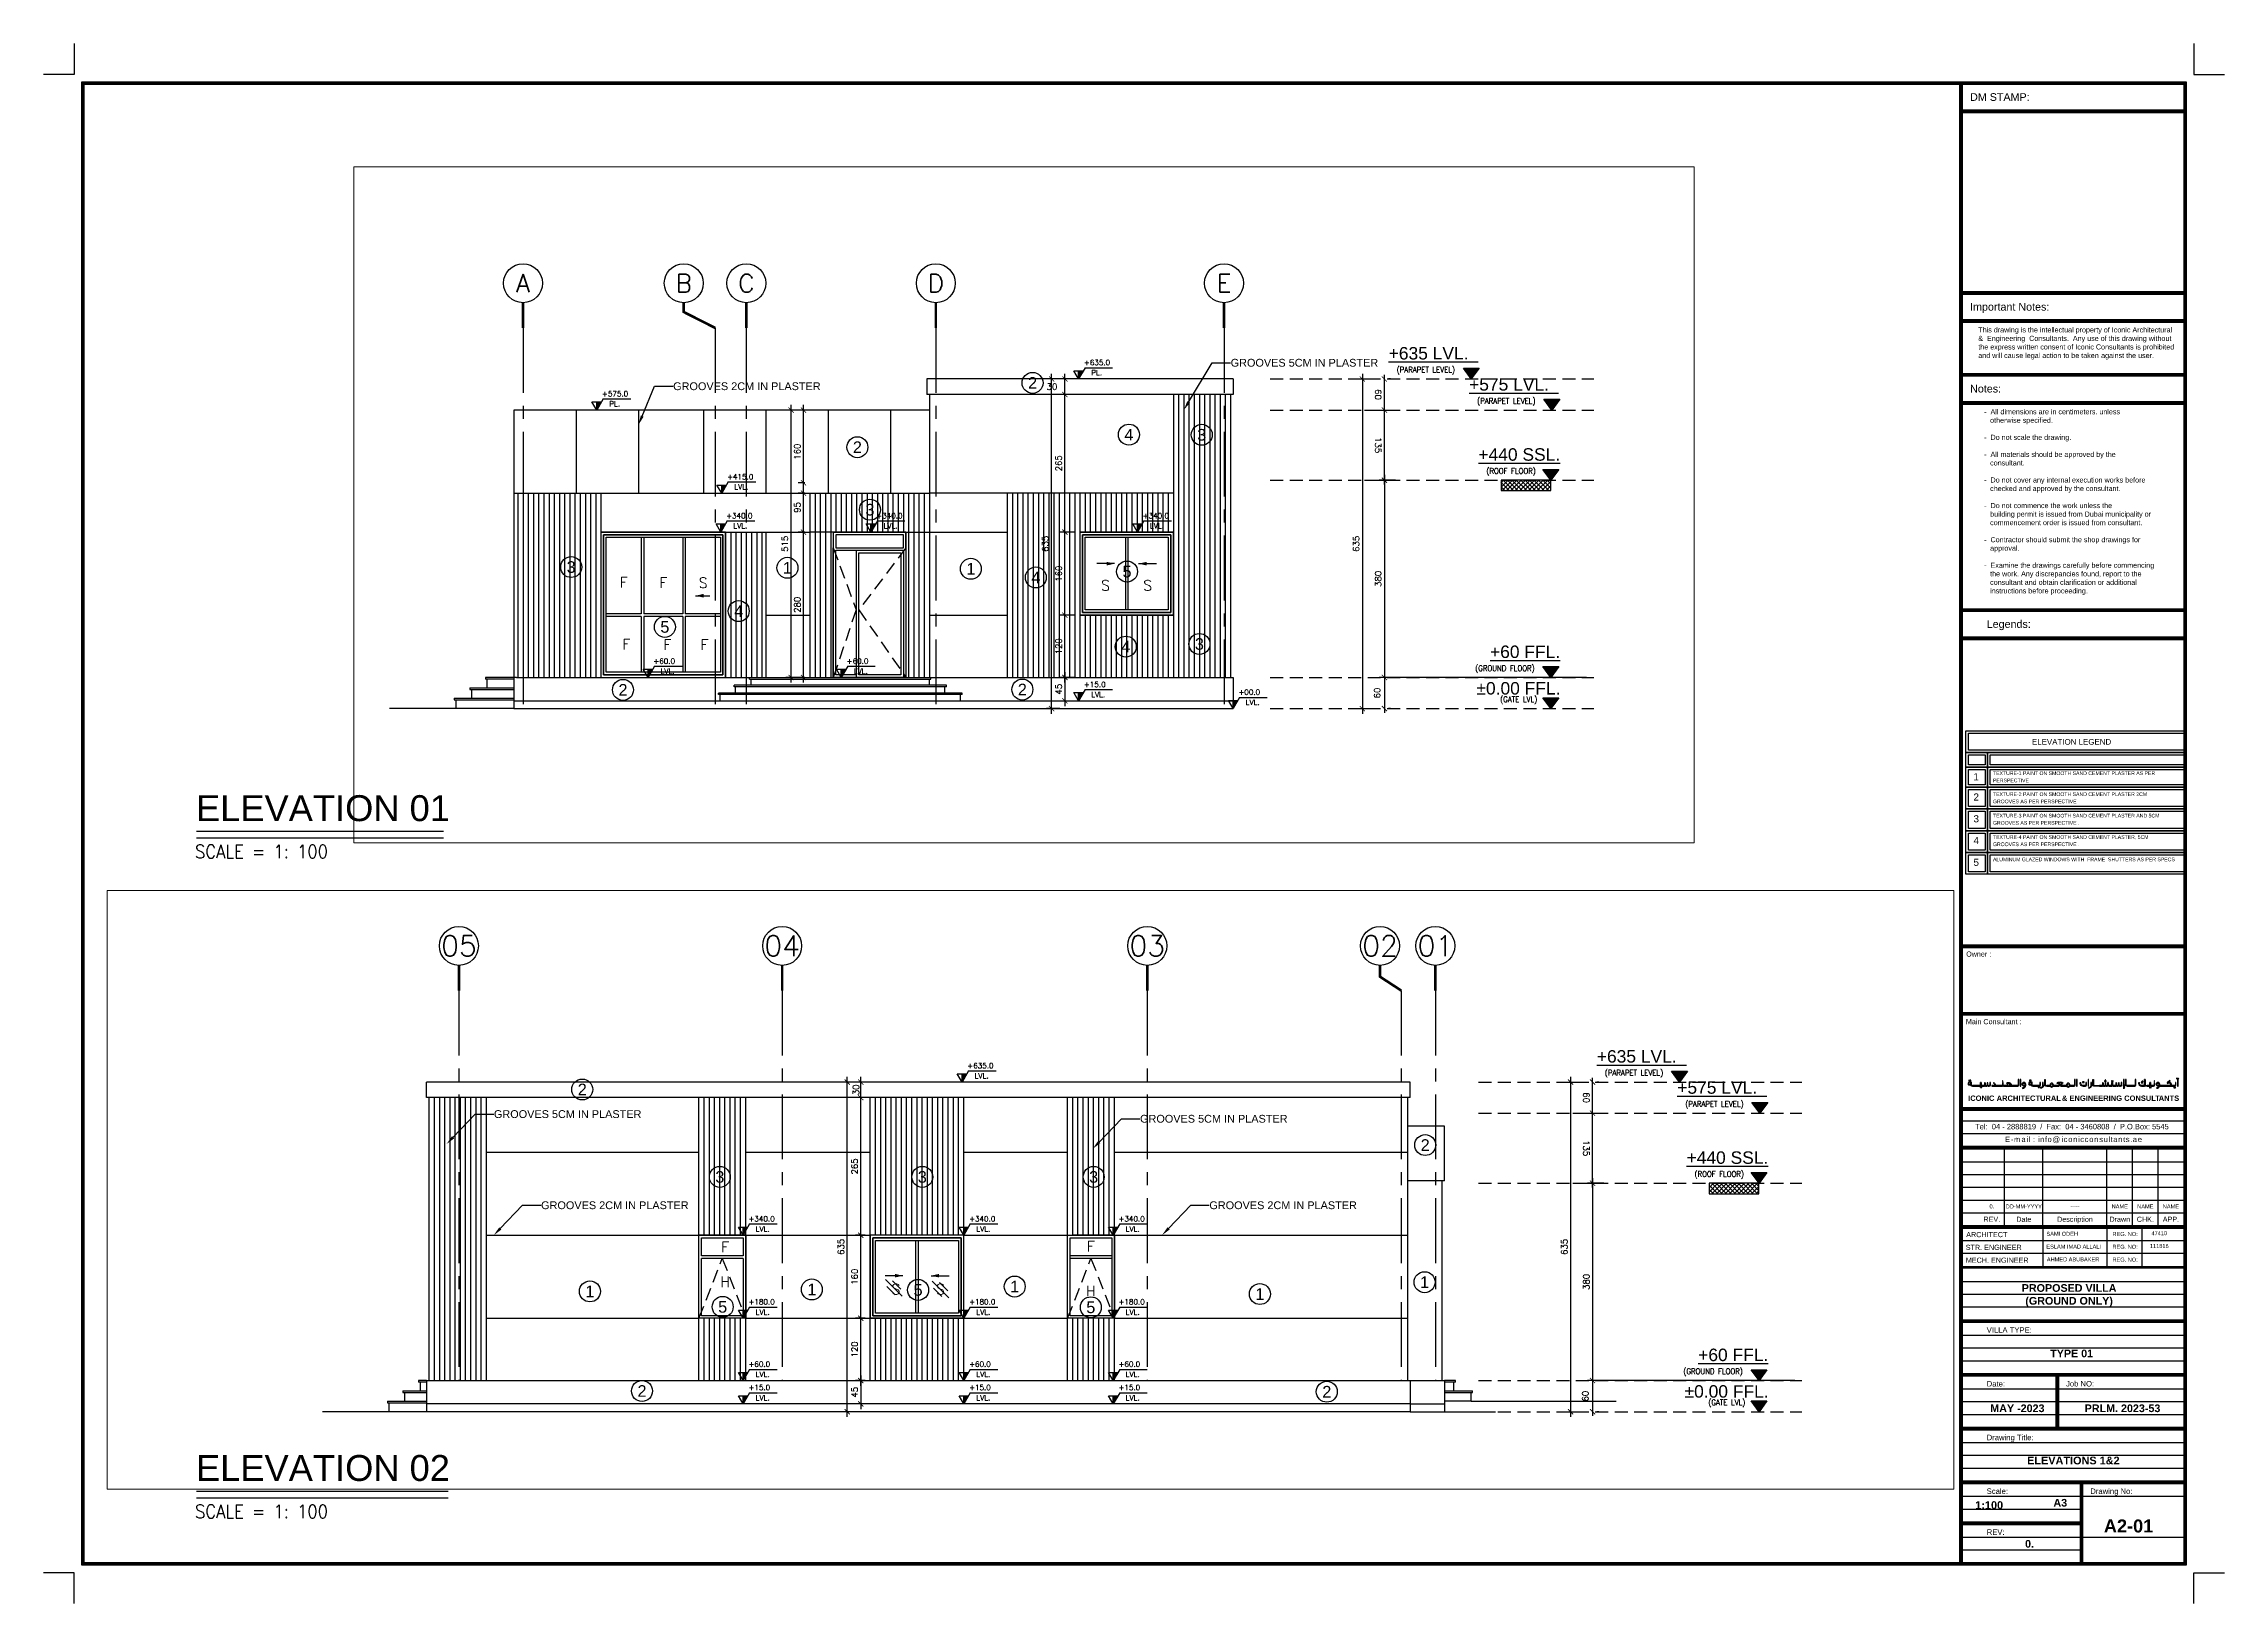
# Paper-space layout '1&2' of a CAD drawing. Header units: centimetres. Extents: x -37 to 4163, y -2 to 3003.
# The model-space entities are those that its viewports show. They can reach past a viewport. Long polylines and large blocks are cut down to what shows.
import ezdxf
from ezdxf import colors
from ezdxf.entities.mleader import LeaderData, LeaderLine
from ezdxf.enums import TextEntityAlignment as Align
from ezdxf.math import Vec2, Vec3

# ---------------------------------------------------------------- set-up
doc = ezdxf.new("R2010")
doc.units = ezdxf.units.CM
doc.header["$LTSCALE"] = 100
doc.header["$MEASUREMENT"] = 0
doc.header["$PDMODE"] = 35
for name, pattern in [('GRID$0$XREF GRID$0$GRIDS$0$CENTER', [2, 1.25, -0.25, 0.25, -0.25]), ('GRIDS$0$CENTER', [2, 1.25, -0.25, 0.25, -0.25]), ('HIDDEN', [0.375, 0.25, -0.125])]:
    doc.linetypes.add(name, pattern=pattern)
for name, color, linetype in [('ARROW INDICATOR', 4, 'Continuous'), ('DIM-IN', 1, 'Continuous'), ('DM TITLE - A3$0$MTEXT-1', 2, 'Continuous'), ('DM TITLE - A3$0$MTEXT-2', 3, 'Continuous'), ('DM TITLE - A3$0$SHEET', 1, 'Continuous'), ('DM TITLE - A3$0$TITLE LOGO', 7, 'Continuous'), ('DOOR', 1, 'Continuous'), ('ELEVATION', 1, 'Continuous'), ('GRID', 11, 'GRIDS$0$CENTER'), ('HATCH', 8, 'Continuous'), ('LEVEL', 2, 'Continuous'), ('LVL', 2, 'Continuous'), ('M TXT', 2, 'Continuous'), ('MTEXT-2', 3, 'Continuous'), ('SCHEDULE LINES-01', 2, 'Continuous'), ('SCHEDULE LINES-02', 8, 'Continuous'), ('STAIRS', 4, 'Continuous'), ('TEXT', 3, 'Continuous'), ('WALL-01', 7, 'Continuous'), ('WALL-02', 3, 'Continuous'), ('WALL-03', 2, 'Continuous'), ('WINDOW', 1, 'Continuous'), ('WINDOWS', 1, 'Continuous'), ('XREF GRID', 11, 'GRID$0$XREF GRID$0$GRIDS$0$CENTER')]:
    doc.layers.add(name, color=color, linetype=linetype)
doc.styles.add('$0$ROMANS', font='romans')
doc.styles.add('20', font='romans.shx')
doc.styles.add('ART', font='arial.ttf')
doc.styles.add('ART-PS-1', font='arial.ttf', dxfattribs={"height": 20})
doc.styles.add('ART-PS-2', font='arialbd.ttf', dxfattribs={"height": 20})
doc.styles.add('DIMA', font='romans.shx', dxfattribs={"width": 0.8})
doc.styles.add('DM TITLE - A3$0$ART-PS-1', font='arial.ttf', dxfattribs={"height": 40})
doc.styles.add('DM TITLE - A3$0$ART-PS-2', font='arialbd.ttf', dxfattribs={"height": 20})
doc.styles.add('GRID$0$XREF GRID$0$GRIDS$0$18', font='romans.shx', dxfattribs={"width": 0.85, "height": 15})
doc.styles.add('GRIDS$0$18', font='romans.shx', dxfattribs={"width": 0.85, "height": 15})
doc.styles.add('ROMANS', font='romans')
doc.dimstyles.new('100', dxfattribs={"dimtxt": 15, "dimasz": 10, "dimexe": 8, "dimexo": 12, "dimgap": 6, "dimtad": 1, "dimdec": 0, "dimzin": 0, "dimdsep": 46, "dimtxsty": '20', "dimblk": 'ARCHTICK', "dimcen": 30, "dimdle": 8, "dimclrd": 1, "dimclre": 1, "dimclrt": 2, "dimadec": 0, "dimazin": 0, "dimtfac": 1, "dimtdec": 0, "dimtmove": 2, "dimatfit": 3, "dimldrblk": 'OBLIQUE', "dimfxl": 100, "dimtolj": 1, "dimtzin": 0, "dimarcsym": 0})
doc.dimstyles.new('AS-17-100', dxfattribs={"dimtxt": 12, "dimasz": 10, "dimexe": 10, "dimexo": 10, "dimgap": 6, "dimtad": 1, "dimtoh": 1, "dimdec": 0, "dimdsep": 46, "dimtxsty": 'ROMANS', "dimblk1": 'ARCHTICK', "dimblk2": 'ARCHTICK', "dimsah": 1, "dimcen": 25, "dimdle": 10, "dimclrd": 1, "dimclre": 1, "dimclrt": 2, "dimadec": 0, "dimazin": 0, "dimtfac": 1, "dimtdec": 0, "dimtofl": 0, "dimtmove": 2, "dimatfit": 3, "dimldrblk": 'ARCHTICK', "dimfxl": 1, "dimtolj": 1, "dimtzin": 0, "dimarcsym": 0})

psp = doc.layouts.new('1&2')

# ---------------------------------------------------------------- texts
at = {"layer": 'MTEXT-2', "style": 'ART-PS-2'}
for s, height, p in [('ELEVATIONS 1&2', 15, (3872.6, 261.6)), ('1:100', 15, (3710.5, 175.7)), ('A2-01', 25, (3978.9, 127.5))]:
    psp.add_text(s, height=height, dxfattribs=at).set_placement(p, align=Align.BOTTOM_CENTER)
at = {"layer": 'TEXT', "style": 'ART'}
for s, p in [('ELEVATION 01', (256.9, 1505.2, 0)), ('ELEVATION 02', (256.9, 234.2, 0))]:
    psp.add_text(s, height=50, dxfattribs=at).set_placement(p)
at = {"layer": 'TEXT', "style": 'ROMANS', "width": 0.9}
for p in [(255.2, 1433.9, 0), (255.2, 162.8, 0)]:
    psp.add_text('SCALE = 1: 100', height=25.6, dxfattribs=at).set_placement(p)

msp = doc.modelspace()

# ---------------------------------------------------------------- texts
at = {"layer": 'ELEVATION', "style": 'ART-PS-1'}
for s, p in [('2', (245.9, 2676.7, 0)), ('1', (510.1, 2675.5, 0)), ('2', (721.1, 2487.2, 0)), ('1', (532.9, 2358.3, 0)), ('3', (307.3, 2038.2, 0)), ('5', (558.5, 2032.7, 0)), ('1', (518.5, 1886.1, 0)), ('3', (307.3, 1708.2, 0)), ('5', (525, 1700, 0)), ('1', (524.1, 1495.4, 0)), ('3', (307.3, 1318.2, 0)), ('5', (557.6, 1323.7, 0)), ('2', (719.7, 1168.3, 0)), ('2', (138.9, 1053.2, 0)), ('1', (527.8, 1068, 0))]:
    msp.add_text(s, height=22.4, rotation=90, dxfattribs=at).set_placement(p, align=Align.MIDDLE_CENTER)
for s, p in [('2', (-786.2, -120.6)), ('4', (-600.6, -220.3)), ('3', (-460.4, -220.5)), ('2', (-1123.6, -244.5)), ('3', (-1099.4, -364.8)), ('3', (-1674.8, -475.3)), ('1', (-1258.3, -476.8)), ('1', (-905.1, -478.7)), ('4', (-779.9, -495.3)), ('5', (-604.3, -484)), ('5', (-1494.4, -590.6)), ('4', (-1352.2, -560.1)), ('4', (-606.6, -628.6)), ('3', (-464.9, -623.5)), ('2', (-1575, -711.9)), ('2', (-805.9, -711.3))]:
    msp.add_text(s, height=22.4, dxfattribs=at).set_placement(p, align=Align.MIDDLE_CENTER)
at = {"layer": 'GRID', "color": 4, "linetype": 'Continuous', "style": 'GRIDS$0$18'}
for s, p in [('A', (-1767.5, 71.4)), ('B', (-1458, 71.4, 0)), ('C', (-1337.5, 71.4, 0)), ('D', (-972.5, 71.4)), ('E', (-417.5, 71.4))]:
    msp.add_text(s, height=35, dxfattribs=at).set_placement(p, align=Align.MIDDLE)
at = {"layer": 'TEXT', "style": 'ART-PS-1'}
for s, height, p in [('ELEVATION LEGEND', 48.846, (3243.9, -1266.6, 0)), ('1', 61.1, (2422.5, -1566.9, 0)), ('2', 61.1, (2423.3, -1741.4, 0)), ('3', 61.1, (2423.3, -1928.8, 0)), ('4', 61.1, (2423.3, -2116.2, 0)), ('5', 61.1, (2423.3, -2303.6, 0))]:
    msp.add_text(s, height=height, dxfattribs=at).set_placement(p, align=Align.MIDDLE_CENTER)
at = {"layer": 'TEXT', "extrusion": (4.35259e-09, 5.07189e-09, 1), "char_height": 20, "width": 20, "attachment_point": 2, "text_direction": (0, 1, 0), "style": '$0$ROMANS'}
for s, insert in [('S', (513.5, 1743.2, 0)), ('F', (432.4, 1328.5, 0)), ('H', (499.4, 1328.5, 0))]:
    msp.add_mtext(s, dxfattribs=dict(at, insert=insert))
at = {"layer": 'TEXT', "extrusion": (4.35259e-09, -5.07189e-09, 1), "insert": (513.5, 1657.5, 0), "char_height": 20, "width": 20, "attachment_point": 2, "text_direction": (0, 1, 0), "style": '$0$ROMANS'}
msp.add_mtext('S', dxfattribs=at)
at = {"layer": 'TEXT', "extrusion": (-5.07189e-09, -4.35259e-09, 1), "char_height": 20, "width": 20, "attachment_point": 2, "text_direction": (1, 0, 0), "style": '$0$ROMANS'}
for insert in [(-645.7, -500.6, 0), (-564.5, -500.6, 0)]:
    msp.add_mtext('S', dxfattribs=dict(at, insert=insert))
at = {"layer": 'TEXT', "char_height": 31.658, "width": 1496.916, "attachment_point": 1, "line_spacing_factor": 1.179126, "style": 'ART-PS-1'}
for s, insert in [('TEXTURE-1 PAINT ON SMOOTH SAND CEMENT PLASTER AS PER PERSPECTIVE', (2567.4, -1520.6, 0)), ('TEXTURE-2 PAINT ON SMOOTH SAND CEMENT PLASTER 2CM GROOVES AS PER PERSPECTIVE', (2567.4, -1701.2, 0)), ('TEXTURE-3 PAINT ON SMOOTH SAND CEMENT PLASTER AND 5CM GROOVES AS PER PERSPECTIVE .', (2567.4, -1885.9, 0)), ('TEXTURE-4 PAINT ON SMOOTH SAND CEMENT PLASTER, 5CM GROOVES AS PER PERSPECTIVE .', (2567.4, -2070.4, 0)), ('ALUMINUM GLAZED WINDOWS WITH  FRAME  SHUTTERS AS PER SPECS', (2567.4, -2262.6, 0))]:
    msp.add_mtext(s, dxfattribs=dict(at, insert=insert))
at = {"layer": 'XREF GRID', "color": 4, "linetype": 'Continuous', "style": 'GRID$0$XREF GRID$0$GRIDS$0$18'}
for s, p in [('01', (-137.7, 2696.3)), ('02', (-137.7, 2589.7)), ('03', (-137.7, 2141.4)), ('04', (-137.7, 1438.2)), ('05', (-137.7, 815.7))]:
    msp.add_text(s, height=40, rotation=90, dxfattribs=at).set_placement(p, align=Align.MIDDLE)

# ---------------------------------------------------------------- blocks, each defined once
blk = doc.blocks.new('DM TITLE - A3$0$A$C0F014806')
at = {"color": 20}
for p, q in [((10278, 1288), (10268, 1274)), ((11850, 1337), (11875, 1313)), ((12346, 1389), (12301, 1389)), ((1426, 1035), (1413, 1000)), ((1513, 1215), (1509, 1183)), ((2284, 1190), (2297, 1163)), ((5416, 1026), (5356, 1000)), ((5398, 1062), (5359, 1035)), ((5459, 1000), (5416, 1026)), ((5453, 1051), (5467, 1035)), ((9111, 886), (9111, 873)), ((9111, 873), (9205, 873)), ((9116, 1035), (9116, 1000)), ((9205, 873), (9194, 895)), ((9209, 960), (9199, 947)), ((10180, 1213), (10180, 1201)), ((10180, 1201), (10274, 1201)), ((10274, 1201), (10263, 1222)), ((11939, 1035), (11248, 1035)), ((11703, 1189), (11728, 1164)), ((12153, 1035), (11974, 1035)), ((12301, 999), (12346, 999))]:
    blk.add_line(p, q, dxfattribs=at)
for points in [[(110, 1350), (75, 1350), (75, 1315), (110, 1315)], [(180, 1350), (145, 1350), (145, 1315), (180, 1315)], [(2073, 1304), (2038, 1304), (2038, 1269), (2073, 1269)], [(3657, 1350), (3622, 1350), (3622, 1315), (3657, 1315)], [(3727, 1350), (3692, 1350), (3692, 1315), (3727, 1315)], [(8056, 1306), (8021, 1306), (8021, 1271), (8056, 1271)], [(8092, 1372), (8057, 1372), (8057, 1337), (8092, 1337)], [(8126, 1306), (8091, 1306), (8091, 1271), (8126, 1271)], [(8462, 1306), (8427, 1306), (8427, 1271), (8462, 1271)], [(8532, 1306), (8497, 1306), (8497, 1271), (8532, 1271)], [(10968, 1306), (10933, 1306), (10933, 1271), (10968, 1271)], [(10968, 1306), (10933, 1306), (10933, 1271), (10968, 1271)], [(12346, 1389), (12301, 1389), (12301, 999), (12346, 999)], [(762, 950), (727, 950), (727, 915), (762, 915)], [(832, 950), (797, 950), (797, 915), (832, 915)], [(4177, 950), (4142, 950), (4142, 915), (4177, 915)], [(4247, 950), (4212, 950), (4212, 915), (4247, 915)], [(6768, 1254), (6733, 1254), (6733, 1219), (6768, 1219)], [(6838, 1254), (6803, 1254), (6803, 1219), (6838, 1219)], [(10691, 945), (10656, 945), (10656, 910), (10691, 910)], [(10691, 945), (10656, 945), (10656, 910), (10691, 910)], [(10761, 945), (10726, 945), (10726, 910), (10761, 910)], [(10761, 945), (10726, 945), (10726, 910), (10761, 910)], [(12125, 945), (12090, 945), (12090, 910), (12125, 910)], [(12125, 945), (12090, 945), (12090, 910), (12125, 910)], [(12195, 945), (12160, 945), (12160, 910), (12195, 910)], [(12195, 945), (12160, 945), (12160, 910), (12195, 910)]]:
    blk.add_lwpolyline(points, close=True, dxfattribs=at)
for points in [[(2105, 1000), (2936, 1000, 0.4116766), (3001, 1065), (3001, 1384), (2966, 1384), (2966, 1065, -0.4104933), (2936, 1035), (2575, 1035)], [(4845, 1000), (4582, 1000, -0.4116766), (4517, 1065), (4517, 1384), (4552, 1384), (4552, 1065, 0.4104933), (4582, 1035), (4832, 1035)], [(5981, 1000), (6240, 1000, 0.4116766), (6304, 1065), (6304, 1384), (6269, 1384), (6269, 1065, -0.4104933), (6239, 1035), (5994, 1035)], [(7740, 1000), (7409, 1000, -0.4116766), (7344, 1065), (7344, 1384), (7379, 1384), (7379, 1065, 0.4104933), (7409, 1035), (7740, 1035)], [(9348, 1000), (9798, 1000, 0.4116766), (9863, 1065), (9863, 1384), (9828, 1384), (9828, 1065, -0.4104933), (9798, 1035), (9348, 1035)], [(10407, 1065), (10407, 1384), (10372, 1384), (10372, 1065, -0.4104933), (10342, 1035), (10205, 1035)], [(10372, 1065), (10372, 1384), (10407, 1384), (10407, 1065, 0.4104933), (10437, 1035), (10574, 1035)], [(11974, 1035, 0.5214336), (11775, 1212), (11875, 1313)], [(180, 1236), (180, 1255), (215, 1255), (215, 1065, 0.4104933), (245, 1035), (692, 1035)], [(692, 1000), (244, 1000, -0.4116766), (180, 1065), (180, 1071)], [(793, 1065), (793, 1216), (758, 1216), (758, 1065, -0.4104933), (728, 1035), (280, 1035)], [(280, 1000), (728, 1000, 0.2061118), (775, 1020, 0.2061118)], [(758, 1065), (758, 1216), (793, 1216), (793, 1065, 0.4104933), (823, 1035), (827, 1035)], [(827, 1000), (823, 1000, -0.2061118), (775, 1020, -0.2061118)], [(1028, 1077), (1028, 1203), (993, 1203), (993, 1065, -0.4104933), (963, 1035), (827, 1035)], [(827, 1000), (964, 1000, 0.2423502), (1017, 1027, 0.2423502)], [(1563, 1000), (2010, 1000, 0.2061118), (2058, 1020, 0.2061118)], [(2075, 1065), (2075, 1216), (2040, 1216), (2040, 1065, -0.4104933), (2010, 1035), (1620, 1035)], [(2340, 1035), (2106, 1035, -0.4179437), (2075, 1065), (2075, 1216), (2040, 1216), (2040, 1065)], [(2109, 1000), (2105, 1000, -0.2061118), (2058, 1020, -0.2061118)], [(3389, 1032, -0.4099067), (3239, 870), (3217, 907, 0.4099349), (3344, 993, 0.5798526), (3338, 999, -0.2506946), (3249, 1013, -0.5298209), (3263, 1209, -0.5599927), (3389, 1135), (3389, 1032)], [(3389, 1032), (3389, 1135, 0.5599927), (3263, 1209, 0.5298209), (3249, 1013, 0.2506946), (3338, 999, -0.5798526), (3344, 993, -0.4099349), (3217, 907), (3239, 870, 0.1599061), (3329, 904, 0.1599061)], [(3726, 1236), (3726, 1255), (3761, 1255), (3761, 1065, 0.4104933), (3791, 1035), (4166, 1035)], [(4166, 1000), (3791, 1000, -0.4116766), (3726, 1065), (3726, 1071)], [(3827, 1000), (4202, 1000, 0.4116766), (4266, 1065), (4266, 1216), (4231, 1216), (4231, 1065, -0.4104933), (4201, 1035), (3827, 1035)], [(4399, 1077), (4399, 1027, -0.4489047), (4268, 910), (4265, 877)], [(4434, 1077), (4434, 1027, -0.4623418), (4265, 877, -0.3763802)], [(6769, 1000), (6712, 1002, -0.3538405), (6605, 1212), (6641, 1212)], [(6771, 1035), (6720, 1037, -0.3562232), (6641, 1212)], [(6773, 1000), (6910, 1000, 0.4116766), (6975, 1065), (6975, 1216), (6940, 1216), (6940, 1065, -0.4104933), (6910, 1035), (6771, 1035)], [(7224, 1077), (7224, 1027, -0.4489047), (7092, 910), (7090, 877)], [(7259, 1077), (7259, 1027, -0.4623418), (7090, 877, -0.3763802)], [(7942, 1077), (7942, 1203), (7907, 1203), (7907, 1065, -0.4104933), (7877, 1035), (7740, 1035)], [(7740, 1000), (7877, 1000, 0.2423502), (7930, 1027, 0.2423502)], [(8215, 1077), (8215, 1213), (8250, 1213), (8250, 1083, 0.3861728), (8295, 1035), (8417, 1035)], [(8417, 1000), (8280, 1000, -0.2423502), (8227, 1027, -0.2423502)], [(8497, 1065), (8497, 1216), (8462, 1216), (8462, 1065, -0.4104933), (8432, 1035), (8295, 1035)], [(8295, 1000), (8432, 1000, 0.2061118), (8479, 1020, 0.2061118)], [(8462, 1065), (8462, 1216), (8497, 1216), (8497, 1065, 0.4104933), (8527, 1035), (8663, 1035)], [(8663, 1000), (8526, 1000, -0.2061118), (8479, 1020, -0.2061118)], [(8732, 1077), (8732, 1203), (8697, 1203), (8697, 1065, -0.4104933), (8667, 1035), (8531, 1035)], [(8531, 1000), (8668, 1000, 0.2423502), (8721, 1027, 0.2423502)], [(9145, 891, -0.3157159), (9111, 886, -0.9313616)], [(9255, 1096), (9246, 1078, -0.2800635), (9175, 1035, 345.0566503)], [(9279, 1065), (9277, 1063, -0.2800635), (9175, 1000)], [(10205, 1000), (10146, 1002, -0.3538405), (10040, 1212), (10075, 1212)], [(10205, 1035), (10155, 1037, -0.3562232), (10075, 1212, -2.4638586)], [(10214, 1218, -0.3157159), (10180, 1213, -0.9313616)], [(10205, 1000), (10342, 1000, 0.2061118), (10390, 1020, 0.2061118)], [(10574, 1000), (10437, 1000, -0.2061118), (10390, 1020, -0.2061118)], [(10727, 1065), (10727, 1216), (10692, 1216), (10692, 1065, -0.4104933), (10662, 1035), (10525, 1035)], [(10525, 1000), (10662, 1000, 0.2061118), (10710, 1020, 0.2061118)], [(10692, 1065), (10692, 1216), (10727, 1216), (10727, 1065, 0.4104933), (10757, 1035), (10894, 1035)], [(10894, 1000), (10757, 1000, -0.2061118), (10710, 1020, -0.2061118)], [(10766, 1000), (10903, 1000, 0.4116766), (10968, 1065), (10968, 1216), (10933, 1216), (10933, 1065, -0.4104933), (10903, 1035), (10766, 1035)], [(12153, 1000), (11238, 1000, -0.0691059), (11237, 989, -0.3532208), (11097, 873), (11075, 909, 0.4099349), (11203, 995, 0.5798526), (11196, 1001, -0.2506946), (11108, 1015, -0.5298209), (11122, 1211, -0.5599927), (11248, 1137), (11248, 1035)], [(11939, 1035, 0.6339981), (11728, 1164)]]:
    blk.add_lwpolyline(points, format="xyb", dxfattribs=at)
for points in [[(3123, 998), (3123, 1384), (3088, 1384), (3088, 998), (3123, 998)], [(6426, 998), (6426, 1384), (6391, 1384), (6391, 998), (6426, 998)], [(7095, 998), (7095, 1384), (7060, 1384), (7060, 998), (7095, 998)], [(9178, 1076), (9178, 1384), (9143, 1384), (9143, 1076), (9178, 1076)], [(9290, 1097), (9290, 1384), (9255, 1384), (9255, 1096)], [(11703, 1189), (11850, 1337)], [(180, 1236), (179, 1237), (147, 1254), (121, 1257), (81, 1254), (57, 1224), (43, 1195), (37, 1168), (31, 1140), (39, 1106), (54, 1081), (89, 1069), (131, 1070), (166, 1071), (180, 1071)], [(180, 1190), (160, 1213), (138, 1225), (120, 1226), (96, 1225), (83, 1207), (71, 1185), (66, 1162), (62, 1140), (67, 1118), (74, 1106), (94, 1099), (130, 1100), (165, 1101), (180, 1101)], [(180, 1101), (180, 1190)], [(280, 1035), (713, 1035)], [(713, 1000), (280, 1000)], [(993, 1203), (1028, 1203), (1028, 1077)], [(1028, 1077), (1028, 1203), (993, 1203), (993, 1073)], [(1182, 1077), (1182, 1203), (1147, 1203), (1147, 1077)], [(1336, 1073), (1336, 1213), (1301, 1213), (1301, 1077)], [(1413, 1000), (2010, 1000)], [(1590, 1035), (1426, 1035)], [(1509, 1183), (1533, 1172), (1550, 1156), (1566, 1131), (1579, 1099), (1588, 1060), (1590, 1035)], [(1513, 1215), (1550, 1197), (1573, 1176), (1593, 1145), (1608, 1108), (1618, 1064), (1620, 1035)], [(1590, 1035), (1563, 1035)], [(2010, 1035), (1620, 1035)], [(2284, 1190), (2308, 1202), (2342, 1210), (2378, 1213), (2428, 1211), (2472, 1202), (2511, 1178), (2539, 1150), (2556, 1116), (2569, 1073), (2574, 1042), (2575, 1035)], [(2297, 1163), (2319, 1174), (2342, 1180)], [(2544, 1035), (2455, 1035)], [(2457, 1174), (2461, 1174), (2493, 1154), (2515, 1132), (2528, 1105), (2540, 1066), (2544, 1037), (2544, 1035)], [(3726, 1236), (3725, 1237), (3694, 1254), (3667, 1257), (3627, 1254), (3604, 1224), (3590, 1195), (3584, 1168), (3578, 1140), (3585, 1106), (3601, 1081), (3636, 1069), (3678, 1070), (3713, 1071), (3726, 1071)], [(3726, 1190), (3706, 1213), (3685, 1225), (3667, 1226), (3643, 1225), (3630, 1207), (3618, 1185), (3613, 1162), (3609, 1140), (3614, 1118), (3621, 1106), (3641, 1099), (3677, 1100), (3712, 1101), (3726, 1101)], [(3726, 1101), (3726, 1190)], [(3827, 1035), (4186, 1035)], [(4186, 1000), (3827, 1000)], [(4434, 1073), (4434, 1213), (4399, 1213), (4399, 1077)], [(4832, 1035), (4638, 1035)], [(4638, 1000), (4845, 1000)], [(5011, 1000), (5356, 1000)], [(5359, 1035), (5025, 1035)], [(5398, 1062), (5389, 1070), (5359, 1108), (5338, 1126), (5323, 1138), (5299, 1146), (5252, 1161), (5268, 1209), (5310, 1233), (5357, 1243), (5413, 1247), (5470, 1240), (5518, 1224), (5576, 1188), (5555, 1155), (5453, 1051)], [(5531, 1174), (5431, 1071), (5412, 1091), (5381, 1129), (5357, 1149), (5338, 1165), (5308, 1174), (5290, 1180), (5293, 1189), (5321, 1205), (5361, 1213), (5413, 1217), (5463, 1211), (5505, 1196), (5534, 1179), (5531, 1174)], [(5459, 1000), (5815, 1000)], [(5802, 1035), (5467, 1035)], [(6895, 1000), (6769, 1000)], [(6771, 1035), (6895, 1035)], [(7259, 1073), (7259, 1213), (7224, 1213), (7224, 1077)], [(7907, 1203), (7942, 1203), (7942, 1077)], [(7942, 1077), (7942, 1203), (7907, 1203), (7907, 1073)], [(8096, 1077), (8096, 1203), (8061, 1203), (8061, 1077)], [(8250, 1083), (8250, 1213), (8215, 1213), (8215, 1077)], [(8697, 1203), (8732, 1203), (8732, 1077)], [(8732, 1077), (8732, 1203), (8697, 1203), (8697, 1073)], [(8886, 1077), (8886, 1203), (8851, 1203), (8851, 1077)], [(9040, 1073), (9040, 1213), (9005, 1213), (9005, 1077)], [(9175, 1035), (9116, 1035)], [(9116, 1000), (9175, 1000)], [(9348, 1000), (9331, 1005), (9315, 1018), (9300, 1031), (9279, 1065)], [(9348, 1035), (9319, 1053), (9300, 1071), (9290, 1097)]]:
    blk.add_lwpolyline(points, dxfattribs=at)
for points in [[(12218, 1065), (12218, 1216), (12183, 1216), (12183, 1065, -0.4104933), (12153, 1035), (11974, 1035, 0.5214336), (11775, 1212), (11875, 1313), (11850, 1337), (11703, 1189), (11728, 1164, -0.6339981), (11939, 1035), (11248, 1035), (11248, 1137, 0.5599927), (11122, 1211, 0.5298209), (11108, 1015, 0.2506946), (11196, 1001, -0.5798526), (11203, 995, -0.4099349), (11075, 909), (11097, 873, 0.3532208), (11237, 989, 0.0691059), (11238, 1000), (12154, 1000, 0.4116766)], [(12380, 1474, -0.5123425), (12314, 1457, 0.3168383), (12246, 1439), (12257, 1428, -0.3638196), (12319, 1439, 0.3838783), (12392, 1464)], [(12392, 1464), (12380, 1474, -0.5123425), (12314, 1457, 0.3168383), (12246, 1439), (12257, 1428, -0.3638196), (12319, 1439, 0.3838783)], [(3352, 1135), (3352, 1035, 0.1592411), (3325, 1034, -0.2491908), (3272, 1043, -0.5259878), (3281, 1176, -0.5536177)], [(3352, 1035, 0.1592411), (3325, 1034, -0.2491908), (3272, 1043, -0.5259878), (3281, 1176, -0.5536177), (3352, 1135)], [(11210, 1137), (11210, 1037, 0.1592411), (11184, 1036, -0.2491908), (11131, 1045, -0.5259878), (11140, 1178, -0.5536177)], [(11210, 1037, 0.1592411), (11184, 1036, -0.2491908), (11131, 1045, -0.5259878), (11140, 1178, -0.5536177), (11210, 1137)]]:
    blk.add_lwpolyline(points, format="xyb", close=True, dxfattribs=at)
for centre, radius, start, end in [((10249, 1250), 47.3, 53.09424, 222.10276), ((10249, 1250), 30.9, 53.09424, 296.37665), ((1088, 1092), 96.4, 222.33669, 322.93891), ((1088, 1092), 61.4, 194.58124, 345.41876), ((1242, 1092), 96.4, 217.06109, 348.37363), ((1242, 1092), 61.4, 194.58124, 345.41876), ((8002, 1092), 96.4, 222.33669, 322.93891), ((8002, 1092), 61.4, 194.58124, 345.41876), ((8155, 1092), 96.4, 217.06109, 317.66331), ((8155, 1092), 61.4, 194.58124, 345.41876), ((8792, 1092), 96.4, 222.33669, 322.93891), ((8792, 1092), 61.4, 194.58124, 345.41876), ((8946, 1092), 96.4, 217.06109, 348.37363), ((8946, 1092), 61.4, 194.58124, 345.41876), ((9181, 923), 47.3, 53.09424, 222.10276), ((9181, 923), 30.9, 53.09424, 296.37665)]:
    blk.add_arc(centre, radius, start, end, dxfattribs=at)
for centre, major_axis, ratio in [((2397, 1106), (0, -71), 0.7854068), ((4928, 1060), (0, -81.6), 0.8436498), ((5898, 1060), (0, -81.6), 0.8436498)]:
    blk.add_ellipse(centre, major_axis=major_axis, ratio=ratio, dxfattribs=at)
for points, knots in [([(2342, 1180), (2341, 1178), (2339, 1177), (2334, 1171), (2331, 1167), (2326, 1159), (2323, 1155), (2317, 1142), (2315, 1134), (2312, 1117), (2311, 1109), (2312, 1092), (2314, 1083), (2319, 1067), (2322, 1059), (2330, 1046), (2334, 1041), (2339, 1036), (2339, 1035), (2340, 1035)], [3.8100186, 3.8100186, 3.8100186, 3.8100186, 3.881833, 3.881833, 4.0483318, 4.0483318, 4.2148305, 4.2148305, 4.4954519, 4.4954519, 4.7760732, 4.7760732, 5.0566946, 5.0566946, 5.3373159, 5.3373159, 5.5510902, 5.5510902, 5.5765545, 5.5765545, 5.5765545, 5.5765545]), ([(2455, 1035), (2457, 1036), (2458, 1038), (2463, 1044), (2466, 1048), (2473, 1059), (2476, 1067), (2481, 1082), (2482, 1090), (2483, 1106), (2483, 1114), (2481, 1129), (2479, 1137), (2473, 1152), (2469, 1159), (2463, 1169), (2460, 1172), (2457, 1174)], [6.9898166, 6.9898166, 6.9898166, 6.9898166, 7.0733229, 7.0733229, 7.2419229, 7.2419229, 7.5027135, 7.5027135, 7.7635042, 7.7635042, 8.0242949, 8.0242949, 8.2850855, 8.2850855, 8.5458762, 8.5458762, 8.6755501, 8.6755501, 8.6755501, 8.6755501]), ([(5025, 1035), (5025, 1036), (5025, 1038), (5027, 1048), (5028, 1058), (5027, 1077), (5025, 1086), (5020, 1104), (5016, 1113), (5008, 1127), (5003, 1134), (4993, 1145), (4988, 1150), (4977, 1158), (4971, 1161), (4960, 1166), (4955, 1168), (4943, 1171), (4936, 1172), (4924, 1172), (4918, 1171), (4906, 1169), (4900, 1167), (4889, 1163), (4883, 1160), (4873, 1153), (4868, 1149), (4860, 1141), (4855, 1136), (4848, 1126), (4845, 1121), (4839, 1110), (4837, 1104), (4832, 1089), (4831, 1079), (4829, 1060), (4830, 1050), (4831, 1039), (4832, 1037), (4832, 1035)], [7.6117543, 7.6117543, 7.6117543, 7.6117543, 7.6566559, 7.6566559, 7.920474, 7.920474, 8.1842921, 8.1842921, 8.4481102, 8.4481102, 8.6630457, 8.6630457, 8.8779812, 8.8779812, 9.0540087, 9.0540087, 9.2300361, 9.2300361, 9.4060636, 9.4060636, 9.582091, 9.582091, 9.7581185, 9.7581185, 9.9341459, 9.9341459, 10.1101734, 10.1101734, 10.2862008, 10.2862008, 10.4622283, 10.4622283, 10.6382557, 10.6382557, 10.9076221, 10.9076221, 11.1769884, 11.1769884, 11.2378015, 11.2378015, 11.2378015, 11.2378015]), ([(4845, 1000), (4848, 996), (4850, 992), (4857, 983), (4861, 978), (4872, 968), (4877, 964), (4890, 957), (4896, 954), (4908, 951), (4914, 950), (4922, 949), (4925, 949), (4928, 949), (4932, 949), (4936, 949), (4946, 950), (4952, 951), (4963, 955), (4968, 958), (4978, 963), (4983, 967), (4992, 974), (4996, 978), (5003, 987), (5007, 992), (5010, 998), (5011, 999), (5011, 1000)], [5.3081516, 5.3081516, 5.3081516, 5.3081516, 5.4325358, 5.4325358, 5.6324363, 5.6324363, 5.8323369, 5.8323369, 6.0322374, 6.0322374, 6.196266, 6.196266, 6.2831853, 6.2831853, 6.2831853, 6.396255, 6.396255, 6.5623521, 6.5623521, 6.7284493, 6.7284493, 6.8945464, 6.8945464, 7.0606435, 7.0606435, 7.2267406, 7.2267406, 7.2582165, 7.2582165, 7.2582165, 7.2582165]), ([(5994, 1035), (5995, 1036), (5995, 1038), (5997, 1048), (5997, 1058), (5996, 1077), (5995, 1086), (5989, 1104), (5986, 1113), (5977, 1127), (5973, 1134), (5963, 1145), (5958, 1150), (5946, 1158), (5941, 1161), (5930, 1166), (5924, 1168), (5912, 1171), (5906, 1172), (5894, 1172), (5888, 1171), (5876, 1169), (5870, 1167), (5858, 1163), (5853, 1160), (5843, 1153), (5838, 1149), (5829, 1141), (5825, 1136), (5818, 1126), (5815, 1121), (5809, 1110), (5807, 1104), (5802, 1089), (5800, 1079), (5799, 1060), (5799, 1050), (5801, 1039), (5801, 1037), (5802, 1035)], [7.6117543, 7.6117543, 7.6117543, 7.6117543, 7.6566559, 7.6566559, 7.920474, 7.920474, 8.1842921, 8.1842921, 8.4481102, 8.4481102, 8.6630457, 8.6630457, 8.8779812, 8.8779812, 9.0540087, 9.0540087, 9.2300361, 9.2300361, 9.4060636, 9.4060636, 9.582091, 9.582091, 9.7581185, 9.7581185, 9.9341459, 9.9341459, 10.1101734, 10.1101734, 10.2862008, 10.2862008, 10.4622283, 10.4622283, 10.6382557, 10.6382557, 10.9076221, 10.9076221, 11.1769884, 11.1769884, 11.2378015, 11.2378015, 11.2378015, 11.2378015]), ([(5815, 1000), (5817, 996), (5820, 992), (5826, 983), (5831, 978), (5841, 968), (5847, 964), (5859, 957), (5866, 954), (5878, 951), (5883, 950), (5892, 949), (5895, 949), (5898, 949), (5902, 949), (5906, 949), (5916, 950), (5921, 951), (5932, 955), (5937, 958), (5948, 963), (5952, 967), (5961, 974), (5965, 978), (5973, 987), (5976, 992), (5980, 998), (5981, 999), (5981, 1000)], [5.3081516, 5.3081516, 5.3081516, 5.3081516, 5.4325358, 5.4325358, 5.6324363, 5.6324363, 5.8323369, 5.8323369, 6.0322374, 6.0322374, 6.196266, 6.196266, 6.2831853, 6.2831853, 6.2831853, 6.396255, 6.396255, 6.5623521, 6.5623521, 6.7284493, 6.7284493, 6.8945464, 6.8945464, 7.0606435, 7.0606435, 7.2267406, 7.2267406, 7.2582165, 7.2582165, 7.2582165, 7.2582165])]:
    blk.add_open_spline(points, degree=3, knots=knots, dxfattribs=at)
at = {"layer": 'DM TITLE - A3$0$MTEXT-2', "color": 20, "style": 'DM TITLE - A3$0$ART-PS-2'}
for s, p in [('ICONIC', (801, 40)), ('ARCHITECTURAL ', (3645, 40)), ('& ENGINEERING ', (7352, 40)), ('CONSUL', (10109, 40)), ('T', (11128, 40)), ('ANTS', (11807, 40))]:
    blk.add_text(s, height=315, dxfattribs=at).set_placement(p, align=Align.BOTTOM_CENTER)
blk = doc.blocks.new('DM TITLE - A3')
at = {"color": 20}
blk.add_line((3687.3, 1019.8), (4114, 1019.8), dxfattribs=at)
at = {"layer": 'Defpoints', "color": 250}
for points in [[(3687.3, 997.1), (4114, 997.1)], [(3687.3, 972.4), (4114, 972.4)], [(3687.3, 687.7), (4114, 687.7)], [(3687.3, 663.1), (4114, 663.1)], [(3687.3, 638.4), (4114, 638.4)], [(3687.3, 584.2), (4114, 584.2)], [(3687.3, 559.6), (4114, 559.6)], [(3687.3, 534.9), (4114, 534.9)], [(3687.3, 480.7), (3867.6, 480.7)], [(3872.5, 480.7), (4114, 480.7)], [(3687.3, 456.1), (3867.6, 456.1)], [(3687.3, 431.4), (3867.6, 431.4)], [(3872.5, 456.1), (4114, 456.1)], [(3872.5, 431.4), (4114, 431.4)], [(3687.3, 377.2), (4114, 377.2)], [(3687.3, 352.6), (4114, 352.6)], [(3687.3, 328), (4114, 328)], [(3687.3, 273.8), (3914.4, 273.8)], [(3919.3, 273.8), (4114, 273.8)], [(3687.3, 249.1), (3914.4, 249.1)], [(3687.3, 194.9), (3914.4, 194.9)], [(3687.3, 170.3), (3914.4, 170.3)], [(3919.3, 194.9), (4114, 194.9)]]:
    blk.add_lwpolyline(points, dxfattribs=at)
at = {"layer": 'DM TITLE - A3$0$SHEET'}
for p, q in [((3682.4, 2993.7), (3682.4, 145.6)), ((3687.3, 2993.7), (3687.3, 145.6)), ((3769, 795), (3769, 942.9)), ((3842.9, 795), (3842.9, 942.9)), ((3966.1, 795), (3966.1, 942.9)), ((4015.4, 795), (4015.4, 942.9)), ((4064.7, 795), (4064.7, 942.9)), ((3867.6, 510.3), (3867.6, 406.8)), ((3872.5, 510.3), (3872.5, 406.8))]:
    blk.add_line(p, q, dxfattribs=at)
for points in [[(51.4, 3072), (51.4, 3012.8), (-7.8, 3012.8)], [(4133.1, 3072), (4133.1, 3012.8), (4192.2, 3012.8)], [(3687.3, 2944.4), (4114, 2944.4)], [(3687.3, 2939.5), (4114, 2939.5)], [(3687.3, 2594.5), (4114, 2594.5)], [(3687.3, 2589.6), (4114, 2589.6)], [(3687.3, 2540.3), (4114, 2540.3)], [(3687.3, 2535.4), (4114, 2535.4)], [(3687.3, 2436.8), (4114, 2436.8)], [(3687.3, 2431.9), (4114, 2431.9)], [(3687.3, 2382.6), (4114, 2382.6)], [(3687.3, 2377.7), (4114, 2377.7)], [(3687.3, 1983.5), (4114, 1983.5)], [(3687.3, 1978.5), (4114, 1978.5)], [(3687.3, 1929.3), (4114, 1929.3)], [(3687.3, 1924.3), (4114, 1924.3)], [(3687.3, 1336), (4114, 1336)], [(3687.3, 1331.1), (4114, 1331.1)], [(3687.3, 1205.9), (4114, 1205.9)], [(3687.3, 1200.9), (4114, 1200.9)], [(3687.3, 1022.3), (4114, 1022.3)], [(3687.3, 1017.4), (4114, 1017.4)], [(3687.3, 947.8), (4114, 947.8)], [(3687.3, 942.9), (4114, 942.9)], [(3687.3, 918.2), (4114, 918.2)], [(3687.3, 893.6), (4114, 893.6)], [(3687.3, 868.9), (4114, 868.9)], [(3687.3, 844.3), (4114, 844.3)], [(3687.3, 819.7), (4114, 819.7)], [(3687.3, 795), (4114, 795)], [(3687.3, 791.2), (4114, 791.2)], [(3687.3, 790.1), (4114, 790.1)], [(3687.3, 766.5), (4114, 766.5)], [(3687.3, 741.9), (4114, 741.9)], [(3687.3, 613.8), (4114, 613.8)], [(3687.3, 608.9), (4114, 608.9)], [(3687.3, 510.3), (4114, 510.3)], [(3687.3, 505.4), (4114, 505.4)], [(3687.3, 406.8), (4114, 406.8)], [(3687.3, 401.9), (4114, 401.9)], [(3687.3, 303.3), (4114, 303.3)], [(3687.3, 298.4), (4114, 298.4)], [(3914.4, 298.4), (3914.4, 145.6)], [(3919.3, 298.4), (3919.3, 145.6)], [(3687.3, 224.5), (3914.4, 224.5)], [(3687.3, 219.5), (3914.4, 219.5)], [(51.4, 67.3), (51.4, 126.5), (-7.8, 126.5)], [(4133.1, 67.3), (4133.1, 126.5), (4192.2, 126.5)]]:
    blk.add_lwpolyline(points, dxfattribs=at)
for points in [[(65.6, 2998.6), (4118.9, 2998.6), (4118.9, 140.7), (65.6, 140.7)], [(70.5, 2993.7), (4114, 2993.7), (4114, 145.6), (70.5, 145.6)]]:
    blk.add_lwpolyline(points, close=True, dxfattribs=at)
at = {"layer": 'DM TITLE - A3$0$SHEET', "const_width": 4.93}
blk.add_lwpolyline([(68.1, 2996.2), (4116.4, 2996.2), (4116.4, 143.2), (68.1, 143.2)], close=True, dxfattribs=at)
for points in [[(3684.9, 2993.7), (3684.9, 145.6)], [(3687.3, 2941.9), (4114, 2941.9)], [(3687.3, 2592.1), (4114, 2592.1)], [(3687.3, 2537.9), (4114, 2537.9)], [(3687.3, 2434.4), (4114, 2434.4)], [(3687.3, 2380.2), (4114, 2380.2)], [(3687.3, 1981), (4114, 1981)], [(3687.3, 1926.8), (4114, 1926.8)], [(3687.3, 1333.6), (4114, 1333.6)], [(3687.3, 1203.4), (4114, 1203.4)], [(3687.3, 1019.8), (4114, 1019.8)], [(3687.3, 945.3), (4114, 945.3)], [(3687.3, 792.6), (4114, 792.6)], [(3687.3, 714.8), (4114, 714.8)], [(3687.3, 611.3), (4114, 611.3)], [(3687.3, 507.8), (4114, 507.8)], [(3870, 510.3), (3870, 406.8)], [(3687.3, 404.3), (4114, 404.3)], [(3687.3, 300.9), (4114, 300.9)], [(3916.8, 298.4), (3916.8, 145.6)], [(3687.3, 222), (3914.4, 222)]]:
    blk.add_lwpolyline(points, dxfattribs=at)
at = {"layer": 'DM TITLE - A3$0$TITLE LOGO', "color": 1}
for p, q in [((3842.9, 791.2), (3842.9, 714.8)), ((3966.1, 791.2), (3966.1, 714.8)), ((4033, 791.2), (4033, 712.3))]:
    blk.add_line(p, q, dxfattribs=at)
at = {"layer": 'DM TITLE - A3$0$TITLE LOGO', "color": 20, "xscale": 0.03283918365200329, "yscale": 0.03283918365200329, "zscale": 0.03283918365200329}
blk.add_blockref('DM TITLE - A3$0$A$C0F014806', (3697.8, 1030.9), dxfattribs=at)
at = {"layer": 'DM TITLE - A3$0$MTEXT-1', "color": 3, "style": 'DM TITLE - A3$0$ART-PS-1'}
for s, height, p in [('DM STAMP:', 14.78, (3702.5, 2969.1)), ('Important Notes:', 14.784, (3702.5, 2565)), ('Notes:', 14.78, (3702.5, 2407.3)), ('Legends:', 14.78, (3734.5, 1953.9))]:
    blk.add_text(s, height=height, dxfattribs=at).set_placement(p, align=Align.MIDDLE_LEFT)
for s, height, p in [('Owner :', 9.86, (3719.1, 1318.2)), ('Main Consultant :', 9.856, (3748, 1188)), ('REV.', 9.86, (3744.4, 807.3)), ('Date', 9.86, (3806, 807.3)), ('Description', 9.856, (3904.5, 807.3)), ('Drawn', 9.86, (3990.8, 807.3)), ('CHK.', 9.86, (4040, 807.3)), ('APP.', 9.86, (4089.3, 807.3))]:
    blk.add_text(s, height=height, dxfattribs=at).set_placement(p, align=Align.MIDDLE_CENTER)
at = {"layer": 'DM TITLE - A3$0$MTEXT-1', "style": 'DM TITLE - A3$0$ART-PS-1'}
for s, p in [('VILLA TYPE:', (3734.5, 585.5)), ('Date:', (3734.5, 482)), ('Job NO:', (3887.3, 482)), ('Drawing Title:', (3734.5, 378.5)), ('Scale:', (3734.5, 275)), ('Drawing No:', (3934.1, 275)), ('REV:', (3734.5, 196.2))]:
    blk.add_text(s, height=10.56, dxfattribs=at).set_placement(p, align=Align.BOTTOM_LEFT)
at = {"layer": 'DM TITLE - A3$0$MTEXT-1', "char_height": 10.56, "width": 419.78, "attachment_point": 4, "style": 'DM TITLE - A3$0$ART-PS-1'}
for s, insert in [('{\\W0.98;Tel:  04 - 2888819  /  Fax:  \\Q1.2;04 - 3460808  /  \\Q0;P.O.Box: 5545 }', (3712.2, 985.7)), ('{\\fArial|b0|i0|c0|p34;\\W0.98;\\T1.2;E-mail : info@iconicconsultants.ae}', (3769.7, 960.2))]:
    blk.add_mtext(s, dxfattribs=dict(at, insert=insert))
at = {"layer": 'DM TITLE - A3$0$MTEXT-2', "color": 2, "style": 'DM TITLE - A3$0$ART-PS-1'}
for s, p in [('0.', (3744.4, 832)), ('DD-MM-YYYY', (3806, 832)), ('-----', (3904.5, 832)), ('NAME', (3990.8, 832)), ('NAME', (4040, 832)), ('NAME', (4089.3, 832)), ('111816', (4066.9, 755.8)), ('47410', (4066.9, 780.5))]:
    blk.add_text(s, height=7.74, dxfattribs=at).set_placement(p, align=Align.MIDDLE_CENTER)
at = {"layer": 'DM TITLE - A3$0$MTEXT-2', "style": 'DM TITLE - A3$0$ART-PS-1'}
for s, height, p in [('STR. ENGINEER', 9.916, (3748, 753.2)), ('ARCHITECT', 9.92, (3734.7, 777.8)), ('REG. NO:', 7.74, (4001, 778.9)), ('REG. NO:', 7.74, (4001, 754.3)), ('MECH. ENGINEER', 9.916, (3754.7, 728.5)), ('REG. NO:', 7.74, (4001, 729.6))]:
    blk.add_text(s, height=height, dxfattribs=at).set_placement(p, align=Align.MIDDLE_CENTER)
at = {"layer": 'DM TITLE - A3$0$MTEXT-2', "color": 2, "style": 'DM TITLE - A3$0$ART-PS-1'}
for s, height, p in [('SAMI ODEH', 7.74, (3849.6, 775.4)), ('ESLAM IMAD ALLALI', 7.744, (3849.4, 750.8)), ('AHMED ABUBAKER', 7.744, (3850.3, 726.2))]:
    blk.add_text(s, height=height, dxfattribs=at).set_placement(p)
at = {"layer": 'DM TITLE - A3$0$MTEXT-2', "style": 'DM TITLE - A3$0$ART-PS-2'}
for s, height, p in [('PROPOSED VILLA', 14.784, (3893.2, 663.1)), ('(GROUND ONLY)', 14.784, (3893.2, 638.4)), ('TYPE 01', 14.78, (3898.1, 537)), ('MAY -2023', 14.78, (3793.6, 431.4)), (' PRLM. 2023-53', 14.784, (3993.2, 431.4)), ('A3', 14.78, (3876.2, 249.4)), ('0.', 14.78, (3817, 170.3))]:
    blk.add_text(s, height=height, dxfattribs=at).set_placement(p, align=Align.BOTTOM_CENTER)
at = {"layer": 'DM TITLE - A3$0$MTEXT-2', "attachment_point": 1, "style": 'DM TITLE - A3$0$ART-PS-1'}
for s, insert, char_height, width in [('This drawing is the intellectual property of Iconic Architectural &  Engineering  Consultants.  Any use of this drawing without the express written consent of Iconic Consultants is prohibited and will cause legal action to be taken^Iagainst the user.', (3718.3, 2525.5), 9.8559, 378.346), ('-  All dimensions are in centimeters. unless\\P   otherwise specified.\\P\\P-  Do not scale the drawing.\\P\\P-  All materials should be approved by the\\P   consultant. \\P\\P-  Do not cover any internal execution works before \\P   checked and approved by the consultant. \\P\\P-  Do not commence the work unless the  \\P   building permit is issued from Dubai municipality or\\P   commencement order is issued from consultant. \\P\\P-  Contractor should submit the shop drawings for\\P   approval. \\P\\P-  Examine the drawings carefully before commencing\\P   the work. Any discrepancies found, report to the\\P   consultant and obtain clarification or additional\\P   instructions before proceeding.', (3729.6, 2367.8), 9.856, 366.898)]:
    blk.add_mtext(s, dxfattribs=dict(at, insert=insert, char_height=char_height, width=width))
blk = doc.blocks.new('LEVEL- ELEV-1')
blk.add_hatch(color=256).paths.add_polyline_path([(0.16, 0.277), (0, 0.277), (0, 0)])
for p, q in [((0, 0), (-0.16, 0.277)), ((-0.16, 0.277), (0.16, 0.277)), ((0.22, 0.381), (0, 0)), ((0, 0), (0, 0.277)), ((0.22, 0.381), (1.155, 0.381))]:
    blk.add_line(p, q)
blk = doc.blocks.new('LEVEL- ELEV')
at = {"xscale": 0.8999999999999986, "yscale": 0.8999999999999986, "zscale": 0.8999999999999986}
blk.add_blockref('LEVEL- ELEV-1', (0, 0), dxfattribs=at)
at = {"style": 'DIMA'}
for tag, p in [('+XX.XX', (0.156, 0.421)), ('FFL.', (0.383, 0.11))]:
    blk.add_attdef(tag, p, '', height=0.162, dxfattribs=at)
blk = doc.blocks.new('W03')
at = {"layer": 'WINDOW', "color": 8}
for p, q in [((-1782.2, -661.4, 0), (-1750.1, -693.4, 0)), ((-1752.5, -679.8, 0), (-1768.6, -663.8, 0)), ((-1691.9, -664.4, 0), (-1659.8, -696.5, 0)), ((-1662.3, -682.8, 0), (-1678.3, -666.8, 0)), ((-1779.8, -675, 0), (-1763.8, -691, 0)), ((-1689.5, -678, 0), (-1673.5, -694.1, 0))]:
    blk.add_line(p, q, dxfattribs=at)
at = {"layer": 'WINDOWS', "linetype": 'ByBlock', "elevation": 0}
for points in [[(-1810.7, -781.9), (-1630.7, -781.9), (-1630.7, -621.9), (-1810.7, -621.9)], [(-1805.7, -776.9), (-1635.7, -776.9), (-1635.7, -626.9), (-1805.7, -626.9)], [(-1805.7, -626.9), (-1635.7, -626.9), (-1635.7, -776.9), (-1805.7, -776.9)], [(-1800.7, -631.9), (-1640.7, -631.9), (-1640.7, -771.9), (-1800.7, -771.9)]]:
    blk.add_lwpolyline(points, close=True, dxfattribs=at)
for points in [[(-1723.2, -631.9), (-1723.2, -771.9)], [(-1718.2, -631.9), (-1718.2, -771.9)]]:
    blk.add_lwpolyline(points, dxfattribs=at)
blk = doc.blocks.new('A$C1f89f3c6')
at = {"layer": 'ARROW INDICATOR'}
blk.add_lwpolyline([(0, -1.9, 7, 0, 0), (0, -17.2, 0, 0, 0)], format="xyseb", dxfattribs=at)
blk.add_lwpolyline([(0, -17.2), (0, 17.2)], dxfattribs=at)
blk.add_lwpolyline([(0, -17.2), (0, 17.2)], dxfattribs=at)
blk = doc.blocks.new('ALW05')
at = {"layer": 'WINDOW'}
for p, q in [((459.6, 2063), (459.6, 1983)), ((464.6, 2063), (464.6, 1983))]:
    blk.add_line(p, q, dxfattribs=at)
at = {"layer": 'WINDOW', "elevation": 0}
for points in [[(419.6, 1978), (419.6, 2068), (579.6, 2068), (579.6, 1978)], [(424.6, 1983), (424.6, 2063), (574.6, 2063), (574.6, 1983)]]:
    blk.add_lwpolyline(points, close=True, dxfattribs=at)
at = {"layer": 'WINDOWS', "color": 8, "linetype": 'HIDDEN', "elevation": 0}
blk.add_lwpolyline([(579.6, 1978), (464.6, 2023), (579.6, 2068)], dxfattribs=at)
at = {"layer": 'TEXT', "extrusion": (4.35259e-09, 5.07189e-09, 1), "char_height": 20, "width": 20, "attachment_point": 2, "text_direction": (0, 1, 0), "style": '$0$ROMANS'}
for s, insert in [('F', (431.2, 2022.8, 0)), ('H', (517, 2022.8, 0))]:
    blk.add_mtext(s, dxfattribs=dict(at, insert=insert))
blk = doc.blocks.new('ALW00')
at = {"layer": 'WINDOWS', "linetype": 'ByBlock', "elevation": 0}
for points in [[(705, 180), (885, 180), (885, 340), (705, 340)], [(710, 185), (880, 185), (880, 335), (710, 335)], [(710, 335), (880, 335), (880, 185), (710, 185)], [(715, 330), (875, 330), (875, 190), (715, 190)]]:
    blk.add_lwpolyline(points, close=True, dxfattribs=at)
for points in [[(792.5, 330), (792.5, 190)], [(797.5, 330), (797.5, 190)]]:
    blk.add_lwpolyline(points, dxfattribs=at)
at = {"layer": 'WALL-01', "color": 3, "xscale": -1.000000000000001, "rotation": 90}
blk.add_blockref('A$C1f89f3c6', (754.7, 279.2, 0), dxfattribs=at)
at = {"layer": 'WALL-01', "color": 3, "rotation": 270}
blk.add_blockref('A$C1f89f3c6', (835.3, 279.2, 0), dxfattribs=at)
blk = doc.blocks.new('_ARCHTICK')
at = {"color": 0, "linetype": 'ByBlock', "const_width": 0.15}
blk.add_lwpolyline([(-0.5, -0.5), (0.5, 0.5)], dxfattribs=at)
blk = doc.blocks.new('*D25')
at = {"layer": 'Defpoints', "color": 0, "transparency": 16777216}
for p in [(-723.9, -568), (-695, -568, 0), (-695, -688)]:
    blk.add_point(p, dxfattribs=at)
at = {"layer": 'DIM-IN', "color": 1, "lineweight": -2, "transparency": 16777216}
for p, q in [((-705, -568), (-733.9, -568)), ((-723.9, -698), (-723.9, -558)), ((-705, -688), (-733.9, -688))]:
    blk.add_line(p, q, dxfattribs=at)
at = {"layer": 'DIM-IN', "color": 1, "lineweight": -2, "transparency": 16777216, "xscale": 10, "yscale": 10, "zscale": 10}
for p, rotation in [((-723.9, -568), 90), ((-723.9, -688), 270)]:
    blk.add_blockref('_ARCHTICK', p, dxfattribs=dict(at, rotation=rotation))
at = {"layer": 'DIM-IN', "color": 2, "transparency": 16777216, "insert": (-735.9, -628), "char_height": 12, "attachment_point": 5, "rotation": 90, "style": 'ROMANS'}
blk.add_mtext('\\A1;120', dxfattribs=at)
blk = doc.blocks.new('*D26')
at = {"layer": 'Defpoints', "color": 0, "transparency": 16777216}
for p in [(-723.9, -408), (-695, -408, 0), (-695, -568, 0)]:
    blk.add_point(p, dxfattribs=at)
at = {"layer": 'DIM-IN', "color": 1, "lineweight": -2, "transparency": 16777216}
for p, q in [((-705, -408), (-733.9, -408)), ((-723.9, -578), (-723.9, -398)), ((-705, -568), (-733.9, -568))]:
    blk.add_line(p, q, dxfattribs=at)
at = {"layer": 'DIM-IN', "color": 1, "lineweight": -2, "transparency": 16777216, "xscale": 10, "yscale": 10, "zscale": 10}
for p, rotation in [((-723.9, -408), 90), ((-723.9, -568), 270)]:
    blk.add_blockref('_ARCHTICK', p, dxfattribs=dict(at, rotation=rotation))
at = {"layer": 'DIM-IN', "color": 2, "transparency": 16777216, "insert": (-735.9, -488), "char_height": 12, "attachment_point": 5, "rotation": 90, "style": 'ROMANS'}
blk.add_mtext('\\A1;160', dxfattribs=at)
blk = doc.blocks.new('*D27')
at = {"layer": 'Defpoints', "color": 0, "transparency": 16777216}
for p in [(-723.9, -143), (-695, -143), (-695, -408, 0)]:
    blk.add_point(p, dxfattribs=at)
at = {"layer": 'DIM-IN', "color": 1, "lineweight": -2, "transparency": 16777216}
for p, q in [((-705, -143), (-733.9, -143)), ((-723.9, -418), (-723.9, -133)), ((-705, -408), (-733.9, -408))]:
    blk.add_line(p, q, dxfattribs=at)
at = {"layer": 'DIM-IN', "color": 1, "lineweight": -2, "transparency": 16777216, "xscale": 10, "yscale": 10, "zscale": 10}
for p, rotation in [((-723.9, -143), 90), ((-723.9, -408), 270)]:
    blk.add_blockref('_ARCHTICK', p, dxfattribs=dict(at, rotation=rotation))
at = {"layer": 'DIM-IN', "color": 2, "transparency": 16777216, "insert": (-735.9, -275.5), "char_height": 12, "attachment_point": 5, "rotation": 90, "style": 'ROMANS'}
blk.add_mtext('\\A1;265', dxfattribs=at)
blk = doc.blocks.new('*D28')
at = {"layer": 'Defpoints', "color": 0, "transparency": 16777216}
for p in [(-723.9, -113), (-697.5, -113), (-695, -143)]:
    blk.add_point(p, dxfattribs=at)
at = {"layer": 'DIM-IN', "color": 1, "lineweight": -2, "transparency": 16777216}
for p, q in [((-707.5, -113), (-733.9, -113)), ((-723.9, -153), (-723.9, -103)), ((-705, -143), (-733.9, -143))]:
    blk.add_line(p, q, dxfattribs=at)
at = {"layer": 'DIM-IN', "color": 1, "lineweight": -2, "transparency": 16777216, "xscale": 10, "yscale": 10, "zscale": 10}
for p, rotation in [((-723.9, -113), 90), ((-723.9, -143), 270)]:
    blk.add_blockref('_ARCHTICK', p, dxfattribs=dict(at, rotation=rotation))
at = {"layer": 'DIM-IN', "color": 2, "transparency": 16777216, "insert": (-748.9, -128), "char_height": 12, "attachment_point": 5, "style": 'ROMANS'}
blk.add_mtext('\\A1;30', dxfattribs=at)
blk = doc.blocks.new('*D29')
at = {"layer": 'Defpoints', "color": 0, "transparency": 16777216}
for p in [(-749.6, -113), (-723.9, -113), (-723.9, -748)]:
    blk.add_point(p, dxfattribs=at)
at = {"layer": 'DIM-IN', "color": 1, "lineweight": -2, "transparency": 16777216}
for p, q in [((-733.9, -113), (-759.6, -113)), ((-749.6, -758), (-749.6, -103)), ((-733.9, -748), (-759.6, -748))]:
    blk.add_line(p, q, dxfattribs=at)
at = {"layer": 'DIM-IN', "color": 1, "lineweight": -2, "transparency": 16777216, "xscale": 10, "yscale": 10, "zscale": 10}
for p, rotation in [((-749.6, -113), 90), ((-749.6, -748), 270)]:
    blk.add_blockref('_ARCHTICK', p, dxfattribs=dict(at, rotation=rotation))
at = {"layer": 'DIM-IN', "color": 2, "transparency": 16777216, "insert": (-761.6, -430.5), "char_height": 12, "attachment_point": 5, "rotation": 90, "style": 'ROMANS'}
blk.add_mtext('\\A1;635', dxfattribs=at)
blk = doc.blocks.new('*D30')
at = {"layer": 'Defpoints', "color": 0, "transparency": 16777216}
for p in [(-1227.4, -408), (-1215, -408), (-1215, -688)]:
    blk.add_point(p, dxfattribs=at)
at = {"layer": 'DIM-IN', "color": 1, "lineweight": -2, "transparency": 16777216}
for p, q in [((-1225, -408), (-1237.4, -408)), ((-1227.4, -698), (-1227.4, -398)), ((-1225, -688), (-1237.4, -688))]:
    blk.add_line(p, q, dxfattribs=at)
at = {"layer": 'DIM-IN', "color": 1, "lineweight": -2, "transparency": 16777216, "xscale": 10, "yscale": 10, "zscale": 10}
for p, rotation in [((-1227.4, -408), 90), ((-1227.4, -688), 270)]:
    blk.add_blockref('_ARCHTICK', p, dxfattribs=dict(at, rotation=rotation))
at = {"layer": 'DIM-IN', "color": 2, "transparency": 16777216, "insert": (-1239.4, -548), "char_height": 12, "attachment_point": 5, "rotation": 90, "style": 'ROMANS'}
blk.add_mtext('\\A1;280', dxfattribs=at)
blk = doc.blocks.new('*D31')
at = {"layer": 'Defpoints', "color": 0, "transparency": 16777216}
for p in [(-1227.4, -313), (-1215, -313), (-1215, -408)]:
    blk.add_point(p, dxfattribs=at)
at = {"layer": 'DIM-IN', "color": 1, "lineweight": -2, "transparency": 16777216}
for p, q in [((-1225, -313), (-1237.4, -313)), ((-1227.4, -418), (-1227.4, -303)), ((-1225, -408), (-1237.4, -408))]:
    blk.add_line(p, q, dxfattribs=at)
at = {"layer": 'DIM-IN', "color": 1, "lineweight": -2, "transparency": 16777216, "xscale": 10, "yscale": 10, "zscale": 10}
for p, rotation in [((-1227.4, -313), 90), ((-1227.4, -408), 270)]:
    blk.add_blockref('_ARCHTICK', p, dxfattribs=dict(at, rotation=rotation))
at = {"layer": 'DIM-IN', "color": 2, "transparency": 16777216, "insert": (-1239.4, -360.5), "char_height": 12, "attachment_point": 5, "rotation": 90, "style": 'ROMANS'}
blk.add_mtext('\\A1;95', dxfattribs=at)
blk = doc.blocks.new('*D32')
at = {"layer": 'Defpoints', "color": 0, "transparency": 16777216}
for p in [(-1227.4, -173, 0), (-1227.4, -173), (-1215, -333)]:
    blk.add_point(p, dxfattribs=at)
at = {"layer": 'DIM-IN', "color": 1, "lineweight": -2, "transparency": 16777216}
for p, q in [((-1227.4, -343), (-1227.4, -163)), ((-1225, -333), (-1237.4, -333))]:
    blk.add_line(p, q, dxfattribs=at)
at = {"layer": 'DIM-IN', "color": 1, "lineweight": -2, "transparency": 16777216, "xscale": 10, "yscale": 10, "zscale": 10}
for p, rotation in [((-1227.4, -173), 90), ((-1227.4, -333), 270)]:
    blk.add_blockref('_ARCHTICK', p, dxfattribs=dict(at, rotation=rotation))
at = {"layer": 'DIM-IN', "color": 2, "transparency": 16777216, "insert": (-1239.4, -253), "char_height": 12, "attachment_point": 5, "rotation": 90, "style": 'ROMANS'}
blk.add_mtext('\\A1;160', dxfattribs=at)
blk = doc.blocks.new('*D33')
at = {"layer": 'Defpoints', "color": 0, "transparency": 16777216}
for p in [(-1251.3, -173), (-1215, -173, 0), (-1215, -688)]:
    blk.add_point(p, dxfattribs=at)
at = {"layer": 'DIM-IN', "color": 1, "lineweight": -2, "transparency": 16777216}
for p, q in [((-1251.3, -698), (-1251.3, -163)), ((-1225, -173), (-1261.3, -173)), ((-1225, -688), (-1261.3, -688))]:
    blk.add_line(p, q, dxfattribs=at)
at = {"layer": 'DIM-IN', "color": 1, "lineweight": -2, "transparency": 16777216, "xscale": 10, "yscale": 10, "zscale": 10}
for p, rotation in [((-1251.3, -173), 90), ((-1251.3, -688), 270)]:
    blk.add_blockref('_ARCHTICK', p, dxfattribs=dict(at, rotation=rotation))
at = {"layer": 'DIM-IN', "color": 2, "transparency": 16777216, "insert": (-1263.3, -430.5), "char_height": 12, "attachment_point": 5, "rotation": 90, "style": 'ROMANS'}
blk.add_mtext('\\A1;515', dxfattribs=at)
blk = doc.blocks.new('*D34')
at = {"layer": 'Defpoints', "color": 0, "transparency": 16777216}
for p in [(579.6, 1608, 0), (699.6, 1608), (579.6, 1589.6)]:
    blk.add_point(p, dxfattribs=at)
at = {"layer": 'DIM-IN', "color": 1, "lineweight": -2, "transparency": 16777216}
for p, q in [((579.6, 1598), (579.6, 1579.6)), ((699.6, 1598), (699.6, 1579.6)), ((709.6, 1589.6), (569.6, 1589.6))]:
    blk.add_line(p, q, dxfattribs=at)
at = {"layer": 'DIM-IN', "color": 1, "lineweight": -2, "transparency": 16777216, "xscale": 10, "yscale": 10, "zscale": 10, "rotation": 180}
blk.add_blockref('_ARCHTICK', (579.6, 1589.6), dxfattribs=at)
at = {"layer": 'DIM-IN', "color": 1, "lineweight": -2, "transparency": 16777216, "xscale": 10, "yscale": 10, "zscale": 10}
blk.add_blockref('_ARCHTICK', (699.6, 1589.6), dxfattribs=at)
at = {"layer": 'DIM-IN', "color": 2, "transparency": 16777216, "insert": (639.6, 1577.6), "char_height": 12, "attachment_point": 5, "rotation": 180, "style": 'ROMANS'}
blk.add_mtext('\\A1;120', dxfattribs=at)
blk = doc.blocks.new('*D35')
at = {"layer": 'Defpoints', "color": 0, "transparency": 16777216}
for p in [(419.6, 1608, 0), (579.6, 1608, 0), (419.6, 1589.6)]:
    blk.add_point(p, dxfattribs=at)
at = {"layer": 'DIM-IN', "color": 1, "lineweight": -2, "transparency": 16777216}
for p, q in [((419.6, 1598), (419.6, 1579.6)), ((579.6, 1598), (579.6, 1579.6)), ((589.6, 1589.6), (409.6, 1589.6))]:
    blk.add_line(p, q, dxfattribs=at)
at = {"layer": 'DIM-IN', "color": 1, "lineweight": -2, "transparency": 16777216, "xscale": 10, "yscale": 10, "zscale": 10, "rotation": 180}
blk.add_blockref('_ARCHTICK', (419.6, 1589.6), dxfattribs=at)
at = {"layer": 'DIM-IN', "color": 1, "lineweight": -2, "transparency": 16777216, "xscale": 10, "yscale": 10, "zscale": 10}
blk.add_blockref('_ARCHTICK', (579.6, 1589.6), dxfattribs=at)
at = {"layer": 'DIM-IN', "color": 2, "transparency": 16777216, "insert": (499.6, 1577.6), "char_height": 12, "attachment_point": 5, "rotation": 180, "style": 'ROMANS'}
blk.add_mtext('\\A1;160', dxfattribs=at)
blk = doc.blocks.new('*D36')
at = {"layer": 'Defpoints', "color": 0, "transparency": 16777216}
for p in [(154.6, 1608), (419.6, 1608, 0), (154.6, 1589.6)]:
    blk.add_point(p, dxfattribs=at)
at = {"layer": 'DIM-IN', "color": 1, "lineweight": -2, "transparency": 16777216}
for p, q in [((154.6, 1598), (154.6, 1579.6)), ((419.6, 1598), (419.6, 1579.6)), ((429.6, 1589.6), (144.6, 1589.6))]:
    blk.add_line(p, q, dxfattribs=at)
at = {"layer": 'DIM-IN', "color": 1, "lineweight": -2, "transparency": 16777216, "xscale": 10, "yscale": 10, "zscale": 10, "rotation": 180}
blk.add_blockref('_ARCHTICK', (154.6, 1589.6), dxfattribs=at)
at = {"layer": 'DIM-IN', "color": 1, "lineweight": -2, "transparency": 16777216, "xscale": 10, "yscale": 10, "zscale": 10}
blk.add_blockref('_ARCHTICK', (419.6, 1589.6), dxfattribs=at)
at = {"layer": 'DIM-IN', "color": 2, "transparency": 16777216, "insert": (287.1, 1577.6), "char_height": 12, "attachment_point": 5, "rotation": 180, "style": 'ROMANS'}
blk.add_mtext('\\A1;265', dxfattribs=at)
blk = doc.blocks.new('*D37')
at = {"layer": 'Defpoints', "color": 0, "transparency": 16777216}
for p in [(154.6, 1608), (124.6, 1589.6), (124.6, 1589.6)]:
    blk.add_point(p, dxfattribs=at)
at = {"layer": 'DIM-IN', "color": 1, "lineweight": -2, "transparency": 16777216}
for p, q in [((154.6, 1598), (154.6, 1579.6)), ((164.6, 1589.6), (114.6, 1589.6))]:
    blk.add_line(p, q, dxfattribs=at)
at = {"layer": 'DIM-IN', "color": 1, "lineweight": -2, "transparency": 16777216, "xscale": 10, "yscale": 10, "zscale": 10, "rotation": 180}
blk.add_blockref('_ARCHTICK', (124.6, 1589.6), dxfattribs=at)
at = {"layer": 'DIM-IN', "color": 1, "lineweight": -2, "transparency": 16777216, "xscale": 10, "yscale": 10, "zscale": 10}
blk.add_blockref('_ARCHTICK', (154.6, 1589.6), dxfattribs=at)
at = {"layer": 'DIM-IN', "color": 2, "transparency": 16777216, "insert": (139.6, 1580.4), "char_height": 12, "attachment_point": 5, "rotation": 180, "style": 'ROMANS'}
blk.add_mtext('\\A1;30', dxfattribs=at)
blk = doc.blocks.new('*D38')
at = {"layer": 'Defpoints', "color": 0, "transparency": 16777216}
for p in [(124.6, 1608), (759.6, 1608), (124.6, 1563.6)]:
    blk.add_point(p, dxfattribs=at)
at = {"layer": 'DIM-IN', "color": 1, "lineweight": -2, "transparency": 16777216}
for p, q in [((124.6, 1598), (124.6, 1553.6)), ((759.6, 1598), (759.6, 1553.6)), ((769.6, 1563.6), (114.6, 1563.6))]:
    blk.add_line(p, q, dxfattribs=at)
at = {"layer": 'DIM-IN', "color": 1, "lineweight": -2, "transparency": 16777216, "xscale": 10, "yscale": 10, "zscale": 10, "rotation": 180}
blk.add_blockref('_ARCHTICK', (124.6, 1563.6), dxfattribs=at)
at = {"layer": 'DIM-IN', "color": 1, "lineweight": -2, "transparency": 16777216, "xscale": 10, "yscale": 10, "zscale": 10}
blk.add_blockref('_ARCHTICK', (759.6, 1563.6), dxfattribs=at)
at = {"layer": 'DIM-IN', "color": 2, "transparency": 16777216, "insert": (442.1, 1551.6), "char_height": 12, "attachment_point": 5, "rotation": 180, "style": 'ROMANS'}
blk.add_mtext('\\A1;635', dxfattribs=at)
blk = doc.blocks.new('*D39')
at = {"layer": 'Defpoints', "color": 0, "transparency": 16777216}
for p in [(699.6, 1589.6), (744.6, 1589.6), (744.6, 1589.6)]:
    blk.add_point(p, dxfattribs=at)
at = {"layer": 'DIM-IN', "color": 1, "lineweight": -2, "transparency": 16777216}
blk.add_line((689.6, 1589.6), (754.6, 1589.6), dxfattribs=at)
at = {"layer": 'DIM-IN', "color": 1, "lineweight": -2, "transparency": 16777216, "xscale": 10, "yscale": 10, "zscale": 10, "rotation": 180}
blk.add_blockref('_ARCHTICK', (699.6, 1589.6), dxfattribs=at)
at = {"layer": 'DIM-IN', "color": 1, "lineweight": -2, "transparency": 16777216, "xscale": 10, "yscale": 10, "zscale": 10}
blk.add_blockref('_ARCHTICK', (744.6, 1589.6), dxfattribs=at)
at = {"layer": 'DIM-IN', "color": 2, "transparency": 16777216, "insert": (722.1, 1577.6), "char_height": 12, "attachment_point": 5, "rotation": 180, "style": 'ROMANS'}
blk.add_mtext('\\A1;45', dxfattribs=at)
blk = doc.blocks.new('*D40')
at = {"layer": 'Defpoints', "color": 0, "transparency": 16777216}
for p in [(-723.9, -688), (-723.9, -733), (-723.9, -733)]:
    blk.add_point(p, dxfattribs=at)
at = {"layer": 'DIM-IN', "color": 1, "lineweight": -2, "transparency": 16777216}
blk.add_line((-723.9, -678), (-723.9, -743), dxfattribs=at)
at = {"layer": 'DIM-IN', "color": 1, "lineweight": -2, "transparency": 16777216, "xscale": 10, "yscale": 10, "zscale": 10}
for p, rotation in [((-723.9, -688), 90), ((-723.9, -733), 270)]:
    blk.add_blockref('_ARCHTICK', p, dxfattribs=dict(at, rotation=rotation))
at = {"layer": 'DIM-IN', "color": 2, "transparency": 16777216, "insert": (-735.9, -710.5), "char_height": 12, "attachment_point": 5, "rotation": 90, "style": 'ROMANS'}
blk.add_mtext('\\A1;45', dxfattribs=at)
blk = doc.blocks.new('W01')
at = {"layer": 'ARROW INDICATOR', "elevation": 0}
blk.add_lwpolyline([(-888.1, -672.9, 7, 0, 0), (-903.4, -672.9, 0, 0, 0)], format="xyseb", dxfattribs=at)
blk.add_lwpolyline([(-903.4, -672.9), (-876.1, -672.9)], dxfattribs=at)
at = {"layer": 'WINDOWS', "linetype": 'ByBlock'}
for p, q in [((-1008.2, -560.3, 0), (-1008.2, -707.8, 0)), ((-1003.2, -560.3, 0), (-1003.2, -707.8, 0)), ((-928.2, -560.3, 0), (-928.2, -707.8, 0)), ((-923.2, -560.3, 0), (-923.2, -707.8, 0)), ((-1008.2, -712.8, 0), (-1008.2, -820.3, 0)), ((-1003.2, -712.8, 0), (-1003.2, -820.3, 0)), ((-928.2, -712.8, 0), (-928.2, -820.3, 0)), ((-923.2, -712.8, 0), (-923.2, -820.3, 0))]:
    blk.add_line(p, q, dxfattribs=at)
at = {"layer": 'WINDOWS'}
for p, q in [((-1008.2, -707.8, 0), (-1075.7, -707.8, 0)), ((-1008.2, -712.8, 0), (-1075.7, -712.8, 0)), ((-928.2, -707.8, 0), (-1003.2, -707.8, 0)), ((-928.2, -712.8, 0), (-1003.2, -712.8, 0)), ((-855.7, -707.8, 0), (-923.2, -707.8, 0)), ((-855.7, -712.8, 0), (-923.2, -712.8, 0))]:
    blk.add_line(p, q, dxfattribs=at)
at = {"layer": 'WINDOWS', "linetype": 'ByBlock', "elevation": 0}
for points in [[(-1085.7, -830.3), (-845.7, -830.3), (-845.7, -550.3), (-1085.7, -550.3)], [(-1080.7, -825.3), (-850.7, -825.3), (-850.7, -555.3), (-1080.7, -555.3)], [(-1080.7, -555.3), (-850.7, -555.3), (-850.7, -825.3), (-1080.7, -825.3)], [(-1075.7, -560.3), (-855.7, -560.3), (-855.7, -820.3), (-1075.7, -820.3)]]:
    blk.add_lwpolyline(points, close=True, dxfattribs=at)
at = {"layer": 'TEXT', "extrusion": (-5.07189e-09, -4.35259e-09, 1), "char_height": 20, "width": 20, "attachment_point": 2, "text_direction": (1, 0, 0), "style": '$0$ROMANS'}
for s, insert in [('F', (-1041.8, -636.9, 0)), ('F', (-965.7, -637.9, 0)), ('S', (-888.8, -637.9, 0)), ('F', (-1036.9, -756.3, 0)), ('F', (-957.8, -757.2, 0)), ('F', (-886.2, -757.2, 0))]:
    blk.add_mtext(s, dxfattribs=dict(at, insert=insert))
blk = doc.blocks.new('*D80')
at = {"layer": 'Defpoints', "color": 0, "ltscale": 0.5, "transparency": 16777216}
for p in [(970.6, 572.3, 0), (1020.9, 572.3), (970.6, 437.3, 0)]:
    blk.add_point(p, dxfattribs=at)
at = {"layer": 'DIM-IN', "color": 1, "lineweight": -2, "ltscale": 0.5, "transparency": 16777216}
for p, q in [((982.6, 572.3), (1028.9, 572.3)), ((1020.9, 429.3), (1020.9, 580.3)), ((982.6, 437.3), (1028.9, 437.3))]:
    blk.add_line(p, q, dxfattribs=at)
at = {"layer": 'DIM-IN', "color": 1, "lineweight": -2, "ltscale": 0.5, "transparency": 16777216, "xscale": 10, "yscale": 10, "zscale": 10}
for p, rotation in [((1020.9, 572.3), 90), ((1020.9, 437.3), 270)]:
    blk.add_blockref('_ARCHTICK', p, dxfattribs=dict(at, rotation=rotation))
at = {"layer": 'DIM-IN', "color": 2, "ltscale": 0.5, "transparency": 16777216, "insert": (1008.9, 504.8), "char_height": 12, "attachment_point": 5, "rotation": 270, "style": '20'}
blk.add_mtext('\\A1;135', dxfattribs=at)
blk = doc.blocks.new('_OBLIQUE')
at = {"color": 0, "linetype": 'ByBlock'}
blk.add_line((-0.5, -0.5), (0.5, 0.5), dxfattribs=at)
blk = doc.blocks.new('*D81')
at = {"layer": 'Defpoints', "color": 0, "ltscale": 0.5, "transparency": 16777216}
for p in [(1020.9, 57.3, 0), (1020.9, -2.7, 0), (1020.9, -2.7)]:
    blk.add_point(p, dxfattribs=at)
at = {"layer": 'DIM-IN', "color": 1, "lineweight": -2, "ltscale": 0.5, "transparency": 16777216}
for p, q in [((1020.9, 65.3), (1020.9, -10.7)), ((1032.9, 57.3), (1028.9, 57.3)), ((1032.9, -2.7), (1028.9, -2.7))]:
    blk.add_line(p, q, dxfattribs=at)
at = {"layer": 'DIM-IN', "color": 1, "lineweight": -2, "ltscale": 0.5, "transparency": 16777216, "xscale": 10, "yscale": 10, "zscale": 10}
for p, rotation in [((1020.9, 57.3), 90), ((1020.9, -2.7), 270)]:
    blk.add_blockref('_ARCHTICK', p, dxfattribs=dict(at, rotation=rotation))
at = {"layer": 'DIM-IN', "color": 2, "ltscale": 0.5, "transparency": 16777216, "insert": (1007, 27.3), "char_height": 12, "attachment_point": 5, "rotation": 90, "style": '20'}
blk.add_mtext('\\A1;60', dxfattribs=at)
blk = doc.blocks.new('*D84')
at = {"layer": 'Defpoints', "color": 0, "transparency": 16777216}
for p in [(1052.3, 437.3, 0), (1020.9, 57.3), (1420.4, 57.3, 0)]:
    blk.add_point(p, dxfattribs=at)
at = {"layer": 'DIM-IN', "color": 1, "lineweight": -2, "transparency": 16777216}
for p, q in [((1042.3, 437.3), (1010.9, 437.3)), ((1020.9, 447.3), (1020.9, 47.3)), ((1410.4, 57.3), (1010.9, 57.3))]:
    blk.add_line(p, q, dxfattribs=at)
at = {"layer": 'DIM-IN', "color": 1, "lineweight": -2, "transparency": 16777216, "xscale": 10, "yscale": 10, "zscale": 10}
for p, rotation in [((1020.9, 437.3), 90), ((1020.9, 57.3), 270)]:
    blk.add_blockref('_ARCHTICK', p, dxfattribs=dict(at, rotation=rotation))
at = {"layer": 'DIM-IN', "color": 2, "transparency": 16777216, "insert": (1008.9, 247.3), "char_height": 12, "attachment_point": 5, "rotation": 90, "style": 'ROMANS'}
blk.add_mtext('\\A1;380', dxfattribs=at)
blk = doc.blocks.new('*D82')
at = {"layer": 'Defpoints', "color": 0, "transparency": 16777216}
for p in [(956.3, 632.3), (957.9, -2.7), (978.5, -2.7)]:
    blk.add_point(p, dxfattribs=at)
at = {"layer": 'DIM-IN', "color": 1, "lineweight": -2, "transparency": 16777216}
for p, q in [((966.3, 632.3), (988.5, 632.3)), ((978.5, 642.3), (978.5, -12.7)), ((967.9, -2.7), (988.5, -2.7))]:
    blk.add_line(p, q, dxfattribs=at)
at = {"layer": 'DIM-IN', "color": 1, "lineweight": -2, "transparency": 16777216, "xscale": 10, "yscale": 10, "zscale": 10}
for p, rotation in [((978.5, 632.3), 90), ((978.5, -2.7), 270)]:
    blk.add_blockref('_ARCHTICK', p, dxfattribs=dict(at, rotation=rotation))
at = {"layer": 'DIM-IN', "color": 2, "transparency": 16777216, "insert": (966.5, 314.8), "char_height": 12, "attachment_point": 5, "rotation": 90, "style": 'ROMANS'}
blk.add_mtext('\\A1;635', dxfattribs=at)
blk = doc.blocks.new('*D83')
at = {"layer": 'Defpoints', "color": 0, "transparency": 16777216}
for p in [(1020.9, 632.3), (1020.9, 632.3), (970.6, 572.3)]:
    blk.add_point(p, dxfattribs=at)
at = {"layer": 'DIM-IN', "color": 1, "lineweight": -2, "transparency": 16777216}
for p, q in [((1020.9, 564.3), (1020.9, 640.3)), ((1032.9, 632.3), (1028.9, 632.3)), ((982.6, 572.3), (1028.9, 572.3))]:
    blk.add_line(p, q, dxfattribs=at)
at = {"layer": 'DIM-IN', "color": 1, "lineweight": -2, "transparency": 16777216, "xscale": 10, "yscale": 10, "zscale": 10}
for p, rotation in [((1020.9, 632.3), 90), ((1020.9, 572.3), 270)]:
    blk.add_blockref('_ARCHTICK', p, dxfattribs=dict(at, rotation=rotation))
at = {"layer": 'DIM-IN', "color": 2, "transparency": 16777216, "insert": (1008.9, 602.3), "char_height": 12, "attachment_point": 5, "rotation": 270, "style": '20'}
blk.add_mtext('\\A1;60', dxfattribs=at)
blk = doc.blocks.new('MAIN DOOR')
at = {"layer": 'DOOR', "linetype": 'ByBlock'}
for p, q in [((-1389.2, -555.3, 0), (-1389.2, -800.3, 0)), ((-1389.2, -795.3, 0), (-1428.2, -795.3, 0))]:
    blk.add_line(p, q, dxfattribs=at)
at = {"layer": 'DOOR', "color": 8, "linetype": 'HIDDEN'}
for p, q in [((-1293.2, -550.3, 0), (-1384.2, -670.3, 0)), ((-1384.2, -670.3, 0), (-1293.2, -800.3, 0))]:
    blk.add_line(p, q, dxfattribs=at)
at = {"layer": 'DOOR'}
blk.add_line((-1293.2, -800.3, 0), (-1433.2, -800.3, 0), dxfattribs=at)
at = {"layer": 'DOOR', "elevation": 0}
for points in [[(-1293.2, -550.3), (-1293.2, -520.3), (-1433.2, -520.3), (-1433.2, -550.3)], [(-1298.2, -550.3), (-1298.2, -525.3), (-1428.2, -525.3), (-1428.2, -550.3)]]:
    blk.add_lwpolyline(points, dxfattribs=at)
at = {"layer": 'DOOR', "linetype": 'ByBlock', "elevation": 0}
for points in [[(-1433.2, -800.3), (-1433.2, -550.3)], [(-1428.2, -550.3), (-1298.2, -550.3)], [(-1428.2, -795.3), (-1428.2, -555.3), (-1298.2, -555.3), (-1298.2, -800.3)], [(-1293.2, -550.3), (-1293.2, -800.3)]]:
    blk.add_lwpolyline(points, dxfattribs=at)
at = {"layer": 'DOOR', "color": 8, "linetype": 'HIDDEN', "elevation": 0}
blk.add_lwpolyline([(-1433.2, -550.3), (-1389.2, -670.3), (-1433.2, -800.3)], dxfattribs=at)
at = {"layer": 'DOOR', "linetype": 'ByBlock', "elevation": 0}
blk.add_lwpolyline([(-1384.2, -560.3), (-1303.2, -560.3), (-1303.2, -795.3), (-1384.2, -795.3)], close=True, dxfattribs=at)
blk = doc.blocks.new('A$C6aa431b6')
at = {"layer": 'DOOR'}
blk.add_blockref('MAIN DOOR', (1293.2, 800.3, 0), dxfattribs=at)
blk = doc.blocks.new('LVL_!')
at = {"layer": 'LEVEL', "linetype": 'Continuous', "extrusion": (6.07962e-07, 6.07962e-07, 1)}
for points in [[(1173, 653.2), (1203.5, 653.2), (1188.3, 632.3)], [(1327.9, 593.2), (1358.5, 593.2), (1343.2, 572.3)], [(1326.2, 458.2), (1356.7, 458.2), (1341.5, 437.3)], [(1326.2, 78.2), (1356.7, 78.2), (1341.5, 57.3)], [(1326.2, 18.2), (1356.7, 18.2), (1341.5, -2.7)]]:
    blk.add_hatch(color=256, dxfattribs=at).paths.add_polyline_path(points)
at = {"layer": 'LEVEL', "extrusion": (6.07962e-07, 6.07962e-07, 1)}
h = blk.add_hatch(dxfattribs=at)
h.set_pattern_fill('ANSI37', color=8, scale=48, angle=1080, style=0)
h.set_pattern_definition([(45, (-787.396, 2050.3923), (-4.242641, 4.242641), []), (135, (-787.396, 2050.3923), (-4.242641, -4.242641), [])])
h.paths.add_polyline_path([(1245.5, 417.3), (1341.4, 417.3), (1341.4, 437.3), (1245.5, 437.3)])
at = {"layer": 'LEVEL', "color": 8, "linetype": 'HIDDEN'}
for p, q in [((801.2, 632.3), (1424.1, 632.3)), ((801.2, 572.3, 0), (1424.1, 572.3, 0)), ((801.2, 437.3), (1424.1, 437.3)), ((801.2, 57.3, 0), (1424.1, 57.3, 0)), ((801.2, -2.7), (1424.1, -2.7))]:
    blk.add_line(p, q, dxfattribs=at)
at = {"layer": 'LEVEL', "linetype": 'Continuous', "extrusion": (6.07962e-07, 6.07962e-07, 1), "elevation": 0}
for points in [[(1173, 653.2), (1203.5, 653.2), (1188.3, 632.3)], [(1327.9, 593.2), (1358.5, 593.2), (1343.2, 572.3)], [(1326.2, 458.2), (1356.7, 458.2), (1341.5, 437.3)], [(1326.2, 78.2), (1356.7, 78.2), (1341.5, 57.3)], [(1326.2, 18.2), (1356.7, 18.2), (1341.5, -2.7)]]:
    blk.add_lwpolyline(points, close=True, dxfattribs=at)
at = {"layer": 'LEVEL', "color": 6, "extrusion": (6.07962e-07, 6.07962e-07, 1), "elevation": 0}
blk.add_lwpolyline([(1245.5, 417.3), (1341.4, 417.3), (1341.4, 437.3), (1245.5, 437.3)], close=True, dxfattribs=at)
at = {"layer": 'LEVEL', "linetype": 'Continuous', "extrusion": (6.07962e-07, 6.07962e-07, 1), "style": 'ART'}
for s, p in [('%%U+635 LVL.  ', (1029.1, 669.8, 0)), ('%%U+575 LVL.  ', (1184, 609.8, 0)), ('%%U+440 SSL.', (1201.9, 474.8, 0)), ('%%U+60 FFL.', (1224.3, 94.8, 0)), ('%%P0.00 FFL.', (1198.1, 24.4, 0))]:
    blk.add_text(s, height=24, dxfattribs=at).set_placement(p)
at = {"layer": 'LEVEL', "color": 2, "extrusion": (6.07962e-07, 6.07962e-07, 1), "style": 'ROMANS', "width": 0.9}
for s, p in [('(PARAPET LEVEL)', (1044.5, 644.7, 0)), ('(PARAPET LEVEL)', (1199.5, 584.7, 0)), ('(ROOF FLOOR)', (1217.3, 449.7, 0)), ('(GROUND FLOOR)', (1195.8, 69.7, 0)), ('(GATE LVL)', (1243.9, 9.7, 0))]:
    blk.add_text(s, height=10.88, dxfattribs=at).set_placement(p)
at = {"layer": 'DIM-IN'}
for base, p1, p2, picture, middle in [((978.5, -2.7), (956.3, 632.3), (957.9, -2.7), '*D82', (966.5, 314.8)), ((1020.9, 57.3), (1052.3, 437.3, 0), (1420.4, 57.3, 0), '*D84', (1008.9, 247.3))]:
    dim = blk.add_linear_dim(base=base, p1=p1, p2=p2, angle=90, dimstyle='AS-17-100', dxfattribs=at)
    dim.commit()
    dim.dimension.update_dxf_attribs({"geometry": picture, "text_midpoint": middle})
dim = blk.add_linear_dim(base=(1020.9, 632.3), p1=(970.6, 572.3), p2=(1020.9, 632.3), angle=90, dimstyle='100', override={"dimtxt": 12, "dimfxl": 10}, dxfattribs=at)
dim.commit()
dim.dimension.update_dxf_attribs({"geometry": '*D83', "text_midpoint": (1008.9, 602.3)})
at = {"layer": 'DIM-IN', "ltscale": 0.5}
dim = blk.add_linear_dim(base=(1020.9, 572.3, 0), p1=(970.6, 437.3), p2=(970.6, 572.3), angle=90, dimstyle='100', override={"dimtxt": 12, "dimfxl": 10}, dxfattribs=at)
dim.commit()
dim.dimension.update_dxf_attribs({"geometry": '*D80', "text_midpoint": (1008.9, 504.8, 0)})
dim = blk.add_linear_dim(base=(1020.9, -2.7), p1=(1020.9, 57.3, 0), p2=(1020.9, -2.7, 0), angle=90, dimstyle='100', override={"dimtxt": 12, "dimfxl": 10}, dxfattribs=at)
dim.commit()
dim.dimension.update_dxf_attribs({"geometry": '*D81', "text_midpoint": (1007, 27.3), "dimtype": 128})

# ---------------------------------------------------------------- dimensions: what is measured, and where the dimension line sits
at = {"layer": 'DIM-IN'}
dim = msp.add_linear_dim(base=(124.6, 1589.6), p1=(154.6, 1608), p2=(124.6, 1589.6), angle=180, dimstyle='AS-17-100', dxfattribs=at)
dim.commit()
dim.dimension.update_dxf_attribs({"geometry": '*D37', "text_midpoint": (139.6, 1580.4), "dimtype": 160})
for base, p1, p2, angle, picture, middle in [((124.6, 1563.6), (759.6, 1608), (124.6, 1608), 180, '*D38', (442.1, 1551.6)), ((154.6, 1589.6), (419.6, 1608, 0), (154.6, 1608), 180, '*D36', (287.1, 1577.6)), ((419.6, 1589.6), (579.6, 1608, 0), (419.6, 1608, 0), 180, '*D35', (499.6, 1577.6)), ((579.6, 1589.6), (699.6, 1608), (579.6, 1608, 0), 180, '*D34', (639.6, 1577.6)), ((744.6, 1589.6), (699.6, 1589.6), (744.6, 1589.6), 180, '*D39', (722.1, 1577.6)), ((-749.6, -113), (-723.9, -748), (-723.9, -113), 90, '*D29', (-761.6, -430.5)), ((-723.9, -113), (-695, -143), (-697.5, -113), 90, '*D28', (-748.9, -128)), ((-1251.3, -173), (-1215, -688), (-1215, -173, 0), 90, '*D33', (-1263.3, -430.5)), ((-1227.4, -173), (-1215, -333), (-1227.4, -173, 0), 90, '*D32', (-1239.4, -253)), ((-723.9, -143), (-695, -408, 0), (-695, -143), 90, '*D27', (-735.9, -275.5)), ((-1227.4, -313), (-1215, -408), (-1215, -313), 90, '*D31', (-1239.4, -360.5)), ((-1227.4, -408), (-1215, -688), (-1215, -408), 90, '*D30', (-1239.4, -548)), ((-723.9, -408), (-695, -568, 0), (-695, -408, 0), 90, '*D26', (-735.9, -488)), ((-723.9, -568), (-695, -688), (-695, -568, 0), 90, '*D25', (-735.9, -628)), ((-723.9, -733), (-723.9, -688), (-723.9, -733), 90, '*D40', (-735.9, -710.5))]:
    dim = msp.add_linear_dim(base=base, p1=p1, p2=p2, angle=angle, dimstyle='AS-17-100', dxfattribs=at)
    dim.commit()
    dim.dimension.update_dxf_attribs({"geometry": picture, "text_midpoint": middle})

# ---------------------------------------------------------------- linework, layer by layer
at = {"layer": 'ELEVATION'}
for centre in [(245.9, 2676.7, 0), (510.1, 2675.5, 0), (721.1, 2487.2, 0), (532.9, 2358.3, 0), (307.3, 2038.2, 0), (558.5, 2032.7, 0), (518.5, 1886.1, 0), (307.3, 1708.2, 0), (525, 1700, 0), (524.1, 1495.4, 0), (307.3, 1318.2, 0), (557.6, 1323.7, 0), (719.7, 1168.3, 0), (138.9, 1053.2, 0), (527.8, 1068, 0), (-786.2, -120.6), (-600.6, -220.3), (-460.4, -220.5), (-1123.6, -244.5), (-1099.4, -364.8), (-1674.8, -475.3), (-1258.3, -476.8), (-905.1, -478.7), (-779.9, -495.3), (-604.3, -484), (-1352.2, -560.1), (-1494.4, -590.6), (-606.6, -628.6), (-464.9, -623.5), (-1575, -711.9), (-805.9, -711.3)]:
    msp.add_circle(centre, 20.2, dxfattribs=at)
at = {"layer": 'HATCH', "linetype": 'ByBlock'}
for p, q in [((259.6, 2078), (259.6, 2643)), ((419.6, 2078), (419.6, 2643)), ((579.6, 2078), (579.6, 2643)), ((259.6, 1788.2), (259.6, 1988)), ((419.6, 1788.2), (419.6, 1988)), ((579.6, 1788.2), (579.6, 1988)), ((259.6, 1368.2), (259.6, 1608, 0)), ((419.6, 1368.2), (419.6, 1608, 0)), ((579.6, 1368.2), (579.6, 1608, 0)), ((259.6, 868), (259.6, 1278)), ((419.6, 868), (419.6, 1278)), ((579.6, 868), (579.6, 1278)), ((-1665, -173, 0), (-1665, -333)), ((-1545, -173, 0), (-1545, -333)), ((-1419.7, -173, 0), (-1419.7, -333)), ((-1299.7, -173, 0), (-1299.7, -333)), ((-1179.7, -173, 0), (-1179.7, -333)), ((-1059.7, -173, 0), (-1059.7, -333)), ((-835, -333), (-985, -333)), ((-1300, -408, 0), (-1215, -408)), ((-985, -408), (-835, -408)), ((-1300, -568, 0), (-1215, -568)), ((-985, -568), (-835, -568))]:
    msp.add_line(p, q, dxfattribs=at)
at = {"layer": 'SCHEDULE LINES-01', "color": 3, "elevation": 0}
msp.add_lwpolyline([(2335.2, -1171.8), (4304.4, -1171.8), (4304.4, -1359.2), (2335.2, -1359.2)], close=True, dxfattribs=at)
at = {"layer": 'SCHEDULE LINES-01', "elevation": 0}
for points in [[(2335.2, -1359.2), (2521.6, -1359.2), (2521.6, -1484.1), (2335.2, -1484.1)], [(2521.6, -1359.2), (4304.4, -1359.2), (4304.4, -1484.1), (2521.6, -1484.1)], [(2335.2, -1484.1), (2521.6, -1484.1), (2521.6, -1656.4), (2335.2, -1656.4)], [(2521.6, -1484.1), (4304.4, -1484.1), (4304.4, -1656.4), (2521.6, -1656.4)], [(2335.2, -1656.4), (2521.6, -1656.4), (2521.6, -1843.8), (2335.2, -1843.8)], [(2521.6, -1656.4), (4304.4, -1656.4), (4304.4, -1843.8), (2521.6, -1843.8)], [(2335.2, -1843.8), (2521.6, -1843.8), (2521.6, -2031.2), (2335.2, -2031.2)], [(2521.6, -1843.8), (4304.4, -1843.8), (4304.4, -2031.2), (2521.6, -2031.2)], [(2335.2, -2031.2), (2521.6, -2031.2), (2521.6, -2218.6), (2335.2, -2218.6)], [(2521.6, -2031.2), (4304.4, -2031.2), (4304.4, -2218.6), (2521.6, -2218.6)], [(2335.2, -2218.6), (2521.6, -2218.6), (2521.6, -2406), (2335.2, -2406)], [(2521.6, -2218.6), (4304.4, -2218.6), (4304.4, -2406), (2521.6, -2406)]]:
    msp.add_lwpolyline(points, close=True, dxfattribs=at)
at = {"layer": 'SCHEDULE LINES-02', "elevation": 0}
for points in [[(2355.4, -1192.1), (4284.2, -1192.1), (4284.2, -1339), (2355.4, -1339)], [(2355.4, -1379.5), (2501.4, -1379.5), (2501.4, -1463.8), (2355.4, -1463.8)], [(2541.9, -1379.5), (4284.2, -1379.5), (4284.2, -1463.8), (2541.9, -1463.8)], [(2355.4, -1504.3), (2501.4, -1504.3), (2501.4, -1636.2), (2355.4, -1636.2)], [(2541.9, -1504.3), (4284.2, -1504.3), (4284.2, -1636.2), (2541.9, -1636.2)], [(2355.4, -1676.7), (2501.4, -1676.7), (2501.4, -1823.6), (2355.4, -1823.6)], [(2541.9, -1676.7), (4284.2, -1676.7), (4284.2, -1823.6), (2541.9, -1823.6)], [(2355.4, -1864.1), (2501.4, -1864.1), (2501.4, -2011), (2355.4, -2011)], [(2541.9, -1864.1), (4284.2, -1864.1), (4284.2, -2011), (2541.9, -2011)], [(2355.4, -2051.5), (2501.4, -2051.5), (2501.4, -2198.4), (2355.4, -2198.4)], [(2541.9, -2051.5), (4284.2, -2051.5), (4284.2, -2198.4), (2541.9, -2198.4)], [(2355.4, -2238.9), (2501.4, -2238.9), (2501.4, -2385.8), (2355.4, -2385.8)], [(2541.9, -2238.9), (4284.2, -2238.9), (4284.2, -2385.8), (2541.9, -2385.8)]]:
    msp.add_lwpolyline(points, close=True, dxfattribs=at)
at = {"layer": 'STAIRS'}
for p, q in [((-1361.1, -706), (-1361.1, -703)), ((-952, -703), (-1361.1, -703)), ((-952, -706), (-1361.1, -706)), ((-1358.1, -718), (-1358.1, -706)), ((-1331.1, -691), (-1331.1, -688)), ((-1331.1, -691), (-982, -691, 0)), ((-1328.1, -703), (-1328.1, -691)), ((-985, -703), (-985, -691)), ((-982, -691), (-982, -688)), ((-955, -718), (-955, -706)), ((-952, -706), (-952, -703)), ((-1391.1, -721), (-1391.1, -718)), ((-922, -718), (-1391.1, -718)), ((-922, -721), (-1391.1, -721)), ((-1388.1, -733), (-1388.1, -721)), ((-925, -733), (-925, -721)), ((-922, -721), (-922, -718))]:
    msp.add_line(p, q, dxfattribs=at)
at = {"layer": 'WALL-01', "color": 8}
for p, q in [((739.6, 2765), (739.6, 3044.3)), ((702.6, 2735), (699.6, 2735)), ((699.6, 2735), (699.6, 2713.8)), ((702.6, 2735), (702.6, 2713.8)), ((719.6, 2732), (702.6, 2732)), ((722.6, 2768), (719.6, 2768)), ((719.6, 2713.8), (719.6, 2768)), ((722.6, 2713.8), (722.6, 2768)), ((739.6, 2765), (722.6, 2765)), ((739.6, 2765), (739.6, 2713.8)), ((314.6, 2713.8), (209.6, 2713.8, 0)), ((209.6, 2713.8, 0), (209.6, 2643, 0)), ((314.6, 2713.8), (314.6, 2643)), ((314.6, 2708.8), (699.6, 2708.8)), ((699.6, 2648), (699.6, 2713.8)), ((699.6, 2713.8), (759.6, 2713.8)), ((744.6, 2648), (744.6, 2713.8)), ((699.6, 753), (699.6, 738)), ((699.6, 738), (702.6, 738)), ((702.6, 753), (702.6, 738)), ((702.6, 741), (719.6, 741)), ((719.6, 708), (719.6, 753)), ((722.6, 708), (722.6, 753)), ((739.6, 678), (739.6, 753)), ((742.6, 678), (742.6, 753)), ((759.6, 753), (759.6, 553.1)), ((719.6, 708), (722.6, 708)), ((722.6, 711), (739.6, 711)), ((739.6, 678), (742.6, 678)), ((742.6, 681), (759.6, 681)), ((-1870, -708, 0), (-1870, -711, 0)), ((-1870, -708, 0), (-1785, -708, 0)), ((-1870, -711, 0), (-1785, -711, 0)), ((-1867, -711, 0), (-1867, -728, 0)), ((-1840, -688, 0), (-1840, -691, 0)), ((-1785, -688, 0), (-1840, -688, 0)), ((-1785, -691, 0), (-1840, -691, 0)), ((-1837, -691, 0), (-1837, -708, 0)), ((-1785, -748, 0), (-2024.9, -748, 0)), ((-1900, -728, 0), (-1900, -731, 0)), ((-1900, -728, 0), (-1785, -728, 0)), ((-1900, -731, 0), (-1785, -731, 0)), ((-1897, -731, 0), (-1897, -748, 0))]:
    msp.add_line(p, q, dxfattribs=at)
at = {"layer": 'WALL-01'}
for p, q in [((759.6, 2648), (759.6, 2812.2)), ((124.6, 2648), (124.6, 753)), ((154.6, 2648), (124.6, 2648)), ((154.6, 2648), (154.6, 753)), ((699.6, 753), (699.6, 2648)), ((699.6, 2648), (759.6, 2648)), ((744.6, 2648), (744.6, 753)), ((759.6, 2648), (759.6, 753)), ((699.6, 2643), (154.6, 2643)), ((154.6, 753), (124.6, 753)), ((699.6, 753), (759.6, 753)), ((-400, -113), (-990, -113)), ((-990, -113), (-990, -143)), ((-400, -113), (-400, -143)), ((-400, -143), (-990, -143)), ((-985, -143), (-985, -688)), ((-405, -143), (-405, -688)), ((-1785, -173, 0), (-1785, -333)), ((-985, -173, 0), (-1785, -173, 0)), ((-1785, -333, 0), (-985, -333, 0)), ((-1215, -333), (-1215, -688)), ((-515, -333), (-835, -333)), ((-835, -333), (-835, -688)), ((-1617.5, -408), (-1300, -408, 0)), ((-1300, -408, 0), (-1300, -688)), ((-1170, -408), (-1030, -408)), ((-1170, -408, 0), (-1170, -688, 0)), ((-1030, -408), (-1030, -688)), ((-1780, -688, 0), (-1785, -688, 0)), ((-1785, -688, 0), (-1785, -748, 0)), ((-1780, -688, 0), (-400, -688, 0)), ((-400, -688), (-400, -748)), ((-1785, -733), (-400, -733)), ((-1785, -748, 0), (-400, -748))]:
    msp.add_line(p, q, dxfattribs=at)
at = {"layer": 'WALL-01', "linetype": 'ByBlock'}
msp.add_line((-515, -143), (-515, -333), dxfattribs=at)
at = {"layer": 'WALL-02'}
for p, q in [((699.6, 2078), (154.6, 2078)), ((699.6, 1988), (154.6, 1988)), ((699.6, 1788), (154.6, 1788)), ((699.6, 1608), (154.6, 1608)), ((699.6, 1368), (154.6, 1368)), ((699.6, 1278), (154.6, 1278)), ((-515, -333), (-515, -688, 0)), ((-1377.5, -408), (-1377.5, -688))]:
    msp.add_line(p, q, dxfattribs=at)
at = {"layer": 'WALL-02', "linetype": 'ByBlock'}
for p, q in [((-1617.5, -333), (-1617.5, -688)), ((-695, -408, 0), (-515, -408, 0)), ((-695, -408, 0), (-695, -568)), ((-515, -568, 0), (-695, -568, 0))]:
    msp.add_line(p, q, dxfattribs=at)
at = {"layer": 'WALL-03'}
for p, q in [((419.6, 2068), (154.6, 2068)), ((419.6, 2058), (154.6, 2058)), ((419.6, 2078, 0), (419.6, 1998, 0)), ((579.6, 2078, 0), (579.6, 1998, 0)), ((699.6, 2068), (579.6, 2068)), ((699.6, 2058), (579.6, 2058)), ((419.6, 2048), (154.6, 2048)), ((419.6, 2038), (154.6, 2038)), ((419.6, 2028), (154.6, 2028)), ((419.6, 2018), (154.6, 2018)), ((699.6, 2048), (579.6, 2048)), ((699.6, 2038), (579.6, 2038)), ((699.6, 2028), (579.6, 2028)), ((699.6, 2018), (579.6, 2018)), ((419.6, 2008), (154.6, 2008)), ((419.6, 1998), (154.6, 1998)), ((699.6, 2008), (579.6, 2008)), ((699.6, 1998), (579.6, 1998)), ((419.6, 1778), (154.6, 1778)), ((419.6, 1768), (154.6, 1768)), ((419.6, 1788, 0), (419.6, 1608, 0)), ((579.6, 1788, 0), (579.6, 1608, 0)), ((699.6, 1778), (579.6, 1778)), ((699.6, 1768), (579.6, 1768)), ((419.6, 1758), (154.6, 1758)), ((419.6, 1748), (154.6, 1748)), ((419.6, 1738), (154.6, 1738)), ((419.6, 1728), (154.6, 1728)), ((699.6, 1758), (579.6, 1758)), ((699.6, 1748), (579.6, 1748)), ((699.6, 1738), (579.6, 1738)), ((699.6, 1728), (579.6, 1728)), ((419.6, 1718), (154.6, 1718)), ((419.6, 1708), (154.6, 1708)), ((419.6, 1698), (154.6, 1698)), ((419.6, 1688), (154.6, 1688)), ((699.6, 1718), (579.6, 1718)), ((699.6, 1708), (579.6, 1708)), ((699.6, 1698), (579.6, 1698)), ((699.6, 1688), (579.6, 1688)), ((419.6, 1678), (154.6, 1678)), ((419.6, 1668), (154.6, 1668)), ((419.6, 1658), (154.6, 1658)), ((419.6, 1648), (154.6, 1648)), ((419.6, 1638), (154.6, 1638)), ((699.6, 1678), (579.6, 1678)), ((699.6, 1668), (579.6, 1668)), ((699.6, 1658), (579.6, 1658)), ((699.6, 1648), (579.6, 1648)), ((699.6, 1638), (579.6, 1638)), ((419.6, 1628), (154.6, 1628)), ((419.6, 1618), (154.6, 1618)), ((699.6, 1628), (579.6, 1628)), ((699.6, 1618), (579.6, 1618)), ((419.6, 1358), (154.6, 1358)), ((419.6, 1348), (154.6, 1348)), ((419.6, 1368, 0), (419.6, 1278, 0)), ((579.6, 1368, 0), (579.6, 1278, 0)), ((699.6, 1358), (579.6, 1358)), ((699.6, 1348), (579.6, 1348)), ((419.6, 1338), (154.6, 1338)), ((419.6, 1328), (154.6, 1328)), ((419.6, 1318), (154.6, 1318)), ((419.6, 1308), (154.6, 1308)), ((699.6, 1338), (579.6, 1338)), ((699.6, 1328), (579.6, 1328)), ((699.6, 1318), (579.6, 1318)), ((699.6, 1308), (579.6, 1308)), ((419.6, 1298), (154.6, 1298)), ((419.6, 1288), (154.6, 1288)), ((699.6, 1298), (579.6, 1298)), ((699.6, 1288), (579.6, 1288)), ((154.6, 868), (699.6, 868)), ((154.6, 858), (699.6, 858)), ((154.6, 848), (699.6, 848)), ((154.6, 838), (699.6, 838)), ((154.6, 828), (699.6, 828)), ((154.6, 818), (699.6, 818)), ((154.6, 808), (699.6, 808)), ((154.6, 798), (699.6, 798)), ((154.6, 788), (699.6, 788)), ((154.6, 778), (699.6, 778)), ((154.6, 768), (699.6, 768)), ((154.6, 758), (699.6, 758)), ((-1367.5, -408), (-1367.5, -688)), ((-1357.5, -408), (-1357.5, -688)), ((-1347.5, -408), (-1347.5, -688)), ((-1337.5, -408), (-1337.5, -688)), ((-1327.5, -408), (-1327.5, -688)), ((-1317.5, -408), (-1317.5, -688)), ((-1307.5, -408), (-1307.5, -688)), ((-1170, -408), (-1215, -408)), ((-1030, -408), (-985, -408))]:
    msp.add_line(p, q, dxfattribs=at)
at = {"layer": 'WALL-03', "linetype": 'ByBlock'}
for p, q in [((-505, -143), (-505, -688)), ((-495, -143), (-495, -688)), ((-485, -143), (-485, -688)), ((-475, -143), (-475, -688)), ((-465, -143), (-465, -688)), ((-455, -143), (-455, -688)), ((-445, -143), (-445, -688)), ((-435, -143), (-435, -688)), ((-425, -143), (-425, -688)), ((-415, -143), (-415, -688)), ((-1785, -333), (-1785, -688)), ((-1777.5, -333), (-1777.5, -688)), ((-1767.5, -333), (-1767.5, -688)), ((-1757.5, -333), (-1757.5, -688)), ((-1747.5, -333), (-1747.5, -688)), ((-1737.5, -333), (-1737.5, -688)), ((-1727.5, -333), (-1727.5, -688)), ((-1717.5, -333), (-1717.5, -688)), ((-1707.5, -333), (-1707.5, -688)), ((-1697.5, -333), (-1697.5, -688)), ((-1687.5, -333), (-1687.5, -688)), ((-1677.5, -333), (-1677.5, -688)), ((-1667.5, -333), (-1667.5, -688)), ((-1657.5, -333), (-1657.5, -688)), ((-1647.5, -333), (-1647.5, -688)), ((-1637.5, -333), (-1637.5, -688)), ((-1627.5, -333), (-1627.5, -688)), ((-1205, -333), (-1205, -688)), ((-1195, -333), (-1195, -688)), ((-1185, -333), (-1185, -688)), ((-1175, -333), (-1175, -688)), ((-1165, -333), (-1165, -408)), ((-1155, -333), (-1155, -408)), ((-1145, -333), (-1145, -408)), ((-1135, -333), (-1135, -408)), ((-1125, -333), (-1125, -408)), ((-1115, -333), (-1115, -408)), ((-1105, -333), (-1105, -408)), ((-1095, -333), (-1095, -408)), ((-1085, -333), (-1085, -408)), ((-1075, -333), (-1075, -408)), ((-1065, -333), (-1065, -408)), ((-1055, -333), (-1055, -408)), ((-1045, -333), (-1045, -408)), ((-1035, -333), (-1035, -408)), ((-1025, -333), (-1025, -688)), ((-1015, -333), (-1015, -688)), ((-1005, -333), (-1005, -688)), ((-995, -333), (-995, -688)), ((-825, -333), (-825, -688)), ((-815, -333), (-815, -688)), ((-805, -333), (-805, -688)), ((-795, -333), (-795, -688)), ((-785, -333), (-785, -688)), ((-775, -333), (-775, -688)), ((-765, -333), (-765, -688)), ((-755, -333), (-755, -688)), ((-745, -333), (-745, -688)), ((-735, -333), (-735, -688)), ((-725, -333), (-725, -688)), ((-715, -333), (-715, -688)), ((-705, -333), (-705, -688)), ((-695, -333), (-695, -408)), ((-685, -333), (-685, -408)), ((-675, -333), (-675, -408)), ((-665, -333), (-665, -408)), ((-655, -333), (-655, -408)), ((-645, -333), (-645, -408)), ((-635, -333), (-635, -408)), ((-625, -333), (-625, -408)), ((-615, -333), (-615, -408)), ((-605, -333), (-605, -408)), ((-595, -333), (-595, -408)), ((-585, -333), (-585, -408)), ((-575, -333), (-575, -408)), ((-565, -333), (-565, -408)), ((-555, -333), (-555, -408)), ((-545, -333), (-545, -408)), ((-535, -333), (-535, -408)), ((-525, -333), (-525, -408)), ((-695, -568), (-695, -688)), ((-685, -568), (-685, -688)), ((-675, -568), (-675, -688)), ((-665, -568), (-665, -688)), ((-655, -568), (-655, -688)), ((-645, -568), (-645, -688)), ((-635, -568), (-635, -688)), ((-625, -568), (-625, -688)), ((-615, -568), (-615, -688)), ((-605, -568), (-605, -688)), ((-595, -568), (-595, -688)), ((-585, -568), (-585, -688)), ((-575, -568), (-575, -688)), ((-565, -568), (-565, -688)), ((-555, -568), (-555, -688)), ((-545, -568), (-545, -688)), ((-535, -568), (-535, -688)), ((-525, -568), (-525, -688))]:
    msp.add_line(p, q, dxfattribs=at)
at = {"layer": 'WINDOW'}
for p, q in [((459.6, 1363), (459.6, 1283)), ((464.6, 1363), (464.6, 1283))]:
    msp.add_line(p, q, dxfattribs=at)
msp.add_lwpolyline([(419.6, 1278), (419.6, 1368), (579.6, 1368), (579.6, 1278)], close=True, dxfattribs=at)
for points in [[(459.6, 1283), (424.6, 1283), (424.6, 1363), (459.6, 1363)], [(464.6, 1363), (574.6, 1363), (574.6, 1283), (464.6, 1283)]]:
    msp.add_lwpolyline(points, dxfattribs=at)
at = {"layer": 'WINDOWS', "color": 8, "linetype": 'HIDDEN'}
msp.add_lwpolyline([(579.6, 1278), (464.6, 1323), (579.6, 1368)], dxfattribs=at)
at = {"layer": 'XREF GRID'}
for p, q in [((-51.7, 2696.3), (700.6, 2696.3)), ((-51.7, 2630.5), (700.6, 2630.5)), ((-51.7, 2141.4), (700.6, 2141.4)), ((-51.7, 1438.2), (700.6, 1438.2)), ((-51.7, 815.7), (700.6, 815.7)), ((-1767.5, -14.7), (-1767.5, -748, 0)), ((-1397.5, -14.7, 0), (-1397.5, -748, 0)), ((-1337.5, -14.7, 0), (-1337.5, -748, 0)), ((-972.5, -14.7), (-972.5, -748, 0)), ((-417.5, -14.7), (-417.5, -748, 0))]:
    msp.add_line(p, q, dxfattribs=at)
at = {"layer": 'XREF GRID', "color": 3, "linetype": 'Continuous', "const_width": 5}
for points in [[(-51.7, 2696.3), (-100.2, 2696.3)], [(-51.7, 2630.5), (-78.3, 2589.7), (-100.2, 2589.7)], [(-51.7, 2141.4), (-100.2, 2141.4)], [(-51.7, 1438.2), (-100.2, 1438.2)], [(-51.7, 815.7), (-100.2, 815.7)], [(-1767.5, 33.9), (-1767.5, -14.7)], [(-972.5, 33.9), (-972.5, -14.7)], [(-417.5, 33.9), (-417.5, -14.7)]]:
    msp.add_lwpolyline(points, dxfattribs=at)
at = {"layer": 'XREF GRID', "color": 3, "linetype": 'Continuous', "const_width": 5, "elevation": 0}
for points in [[(-1458, 33.9), (-1458, 16), (-1397.5, -14.7)], [(-1337.5, 33.9), (-1337.5, -14.7)]]:
    msp.add_lwpolyline(points, dxfattribs=at)
at = {"layer": 'XREF GRID', "color": 3, "linetype": 'Continuous'}
for centre in [(-137.7, 2696.3), (-137.7, 2589.7), (-137.7, 2141.4), (-137.7, 1438.2), (-137.7, 815.7), (-1767.5, 71.4), (-1458, 71.4, 0), (-1337.5, 71.4, 0), (-972.5, 71.4), (-417.5, 71.4)]:
    msp.add_circle(centre, 37.5, dxfattribs=at)

# ---------------------------------------------------------------- block references
at = {"layer": 'DIM-IN', "rotation": 89.99999999999999}
msp.add_blockref('LVL_!', (756.9, 1978.1), dxfattribs=at)
at = {"layer": 'DIM-IN'}
msp.add_blockref('LVL_!', (-1129.5, -745.3), dxfattribs=at)
at = {"layer": 'LVL', "ltscale": 0.5, "extrusion": (0, 0, -1)}
ref = msp.add_blockref('LEVEL- ELEV', (-419.6, 2075.8, 0), dxfattribs=dict(at, xscale=-63.00479306199131, yscale=63.00479304976771, zscale=63.00479306199122, rotation=270))
ref.add_attrib('FFL.', 'LVL.', (-412.7, 2099.9, 0), dxfattribs={"layer": '0', "extrusion": (0, 0, -1), "height": 10.15, "rotation": 270, "style": 'DIMA', "text_generation_flag": 2})
ref.add_attrib('+XX.XX', '+340.0', (-393.1, 2086.1, 0), dxfattribs={"layer": '0', "extrusion": (0, 0, -1), "height": 10.15, "rotation": 270, "style": 'DIMA', "text_generation_flag": 2})
ref = msp.add_blockref('LEVEL- ELEV', (-579.6, 2075.8, 0), dxfattribs=dict(at, xscale=-63.00479306199131, yscale=63.00479304976771, zscale=63.00479306199122, rotation=270))
ref.add_attrib('FFL.', 'LVL.', (-572.7, 2099.9, 0), dxfattribs={"layer": '0', "extrusion": (0, 0, -1), "height": 10.15, "rotation": 270, "style": 'DIMA', "text_generation_flag": 2})
ref.add_attrib('+XX.XX', '+180.0', (-553.1, 2086.1, 0), dxfattribs={"layer": '0', "extrusion": (0, 0, -1), "height": 10.15, "rotation": 270, "style": 'DIMA', "text_generation_flag": 2})
ref = msp.add_blockref('LEVEL- ELEV', (-699.6, 2075.8), dxfattribs=dict(at, xscale=-63.00479306199131, yscale=63.00479304976771, zscale=63.00479306199122, rotation=270))
ref.add_attrib('FFL.', 'LVL.', (-692.7, 2099.9), dxfattribs={"layer": '0', "extrusion": (0, 0, -1), "height": 10.15, "rotation": 270, "style": 'DIMA', "text_generation_flag": 2})
ref.add_attrib('+XX.XX', '+60.0', (-673.1, 2086.1), dxfattribs={"layer": '0', "extrusion": (0, 0, -1), "height": 10.15, "rotation": 270, "style": 'DIMA', "text_generation_flag": 2})
ref = msp.add_blockref('LEVEL- ELEV', (-744.6, 2075.8), dxfattribs=dict(at, xscale=-63.00479306199131, yscale=63.00479304976771, zscale=63.00479306199122, rotation=270))
ref.add_attrib('FFL.', 'LVL.', (-737.7, 2099.9), dxfattribs={"layer": '0', "extrusion": (0, 0, -1), "height": 10.15, "rotation": 270, "style": 'DIMA', "text_generation_flag": 2})
ref.add_attrib('+XX.XX', '+15.0', (-718.1, 2086.1), dxfattribs={"layer": '0', "extrusion": (0, 0, -1), "height": 10.15, "rotation": 270, "style": 'DIMA', "text_generation_flag": 2})
ref = msp.add_blockref('LEVEL- ELEV', (-124.6, 1784.6), dxfattribs=dict(at, xscale=-63.00479306199131, yscale=63.00479304976771, zscale=63.00479306199122, rotation=270))
ref.add_attrib('FFL.', 'LVL.', (-117.7, 1808.8), dxfattribs={"layer": '0', "extrusion": (0, 0, -1), "height": 10.15, "rotation": 270, "style": 'DIMA', "text_generation_flag": 2})
ref.add_attrib('+XX.XX', '+635.0', (-98.1, 1794.9), dxfattribs={"layer": '0', "extrusion": (0, 0, -1), "height": 10.15, "rotation": 270, "style": 'DIMA', "text_generation_flag": 2})
ref = msp.add_blockref('LEVEL- ELEV', (-419.6, 1788, 0), dxfattribs=dict(at, xscale=-63.00479306199131, yscale=63.00479304976771, zscale=63.00479306199122, rotation=270))
ref.add_attrib('FFL.', 'LVL.', (-412.7, 1812.2, 0), dxfattribs={"layer": '0', "extrusion": (0, 0, -1), "height": 10.15, "rotation": 270, "style": 'DIMA', "text_generation_flag": 2})
ref.add_attrib('+XX.XX', '+340.0', (-393.1, 1798.3, 0), dxfattribs={"layer": '0', "extrusion": (0, 0, -1), "height": 10.15, "rotation": 270, "style": 'DIMA', "text_generation_flag": 2})
ref = msp.add_blockref('LEVEL- ELEV', (-579.6, 1788, 0), dxfattribs=dict(at, xscale=-63.00479306199131, yscale=63.00479304976771, zscale=63.00479306199122, rotation=270))
ref.add_attrib('FFL.', 'LVL.', (-572.7, 1812.2, 0), dxfattribs={"layer": '0', "extrusion": (0, 0, -1), "height": 10.15, "rotation": 270, "style": 'DIMA', "text_generation_flag": 2})
ref.add_attrib('+XX.XX', '+180.0', (-553.1, 1798.3, 0), dxfattribs={"layer": '0', "extrusion": (0, 0, -1), "height": 10.15, "rotation": 270, "style": 'DIMA', "text_generation_flag": 2})
ref = msp.add_blockref('LEVEL- ELEV', (-699.6, 1788), dxfattribs=dict(at, xscale=-63.00479306199131, yscale=63.00479304976771, zscale=63.00479306199122, rotation=270))
ref.add_attrib('FFL.', 'LVL.', (-692.7, 1812.2), dxfattribs={"layer": '0', "extrusion": (0, 0, -1), "height": 10.15, "rotation": 270, "style": 'DIMA', "text_generation_flag": 2})
ref.add_attrib('+XX.XX', '+60.0', (-673.1, 1798.3), dxfattribs={"layer": '0', "extrusion": (0, 0, -1), "height": 10.15, "rotation": 270, "style": 'DIMA', "text_generation_flag": 2})
ref = msp.add_blockref('LEVEL- ELEV', (-744.6, 1788), dxfattribs=dict(at, xscale=-63.00479306199131, yscale=63.00479304976771, zscale=63.00479306199122, rotation=270))
ref.add_attrib('FFL.', 'LVL.', (-737.7, 1812.2), dxfattribs={"layer": '0', "extrusion": (0, 0, -1), "height": 10.15, "rotation": 270, "style": 'DIMA', "text_generation_flag": 2})
ref.add_attrib('+XX.XX', '+15.0', (-718.1, 1798.3), dxfattribs={"layer": '0', "extrusion": (0, 0, -1), "height": 10.15, "rotation": 270, "style": 'DIMA', "text_generation_flag": 2})
ref = msp.add_blockref('LEVEL- ELEV', (-419.6, 1363.1, 0), dxfattribs=dict(at, xscale=-63.00479306199131, yscale=63.00479304976771, zscale=63.00479306199122, rotation=270))
ref.add_attrib('FFL.', 'LVL.', (-412.7, 1387.3, 0), dxfattribs={"layer": '0', "extrusion": (0, 0, -1), "height": 10.15, "rotation": 270, "style": 'DIMA', "text_generation_flag": 2})
ref.add_attrib('+XX.XX', '+340.0', (-393.1, 1373.4, 0), dxfattribs={"layer": '0', "extrusion": (0, 0, -1), "height": 10.15, "rotation": 270, "style": 'DIMA', "text_generation_flag": 2})
ref = msp.add_blockref('LEVEL- ELEV', (-579.6, 1363.1, 0), dxfattribs=dict(at, xscale=-63.00479306199131, yscale=63.00479304976771, zscale=63.00479306199122, rotation=270))
ref.add_attrib('FFL.', 'LVL.', (-572.7, 1387.3, 0), dxfattribs={"layer": '0', "extrusion": (0, 0, -1), "height": 10.15, "rotation": 270, "style": 'DIMA', "text_generation_flag": 2})
ref.add_attrib('+XX.XX', '+180.0', (-553.1, 1373.4, 0), dxfattribs={"layer": '0', "extrusion": (0, 0, -1), "height": 10.15, "rotation": 270, "style": 'DIMA', "text_generation_flag": 2})
ref = msp.add_blockref('LEVEL- ELEV', (-699.6, 1363.1), dxfattribs=dict(at, xscale=-63.00479306199131, yscale=63.00479304976771, zscale=63.00479306199122, rotation=270))
ref.add_attrib('FFL.', 'LVL.', (-692.7, 1387.3), dxfattribs={"layer": '0', "extrusion": (0, 0, -1), "height": 10.15, "rotation": 270, "style": 'DIMA', "text_generation_flag": 2})
ref.add_attrib('+XX.XX', '+60.0', (-673.1, 1373.4), dxfattribs={"layer": '0', "extrusion": (0, 0, -1), "height": 10.15, "rotation": 270, "style": 'DIMA', "text_generation_flag": 2})
ref = msp.add_blockref('LEVEL- ELEV', (-744.6, 1363.1), dxfattribs=dict(at, xscale=-63.00479306199131, yscale=63.00479304976771, zscale=63.00479306199122, rotation=270))
ref.add_attrib('FFL.', 'LVL.', (-737.7, 1387.3), dxfattribs={"layer": '0', "extrusion": (0, 0, -1), "height": 10.15, "rotation": 270, "style": 'DIMA', "text_generation_flag": 2})
ref.add_attrib('+XX.XX', '+15.0', (-718.1, 1373.4), dxfattribs={"layer": '0', "extrusion": (0, 0, -1), "height": 10.15, "rotation": 270, "style": 'DIMA', "text_generation_flag": 2})
ref = msp.add_blockref('LEVEL- ELEV', (697.5, -113), dxfattribs=dict(at, xscale=-63.00479306199131, yscale=63.00479304976771, zscale=63.00479306199122))
ref.add_attrib('FFL.', 'PL.', (673.3, -106), dxfattribs={"layer": '0', "extrusion": (0, 0, -1), "height": 10.15, "style": 'DIMA', "text_generation_flag": 2})
ref.add_attrib('+XX.XX', '+635.0', (687.2, -86.5), dxfattribs={"layer": '0', "extrusion": (0, 0, -1), "height": 10.15, "style": 'DIMA', "text_generation_flag": 2})
ref = msp.add_blockref('LEVEL- ELEV', (1625.7, -173, 0), dxfattribs=dict(at, xscale=-63.00479306199131, yscale=63.00479304976771, zscale=63.00479306199122))
ref.add_attrib('FFL.', 'PL.', (1601.6, -166, 0), dxfattribs={"layer": '0', "extrusion": (0, 0, -1), "height": 10.15, "style": 'DIMA', "text_generation_flag": 2})
ref.add_attrib('+XX.XX', '+575.0', (1615.4, -146.5, 0), dxfattribs={"layer": '0', "extrusion": (0, 0, -1), "height": 10.15, "style": 'DIMA', "text_generation_flag": 2})
ref = msp.add_blockref('LEVEL- ELEV', (1384.9, -333, 0), dxfattribs=dict(at, xscale=-63.00479306199131, yscale=63.00479304976771, zscale=63.00479306199122))
ref.add_attrib('FFL.', 'LVL.', (1360.7, -326, 0), dxfattribs={"layer": '0', "extrusion": (0, 0, -1), "height": 10.15, "style": 'DIMA', "text_generation_flag": 2})
ref.add_attrib('+XX.XX', '+415.0', (1374.5, -306.5, 0), dxfattribs={"layer": '0', "extrusion": (0, 0, -1), "height": 10.15, "style": 'DIMA', "text_generation_flag": 2})
ref = msp.add_blockref('LEVEL- ELEV', (1386.6, -408, 0), dxfattribs=dict(at, xscale=-63.00479306199131, yscale=63.00479304976771, zscale=63.00479306199122))
ref.add_attrib('FFL.', 'LVL.', (1362.5, -401, 0), dxfattribs={"layer": '0', "extrusion": (0, 0, -1), "height": 10.15, "style": 'DIMA', "text_generation_flag": 2})
ref.add_attrib('+XX.XX', '+340.0', (1376.3, -381.5, 0), dxfattribs={"layer": '0', "extrusion": (0, 0, -1), "height": 10.15, "style": 'DIMA', "text_generation_flag": 2})
ref = msp.add_blockref('LEVEL- ELEV', (1097.4, -408, 0), dxfattribs=dict(at, xscale=-63.00479306199131, yscale=63.00479304976771, zscale=63.00479306199122))
ref.add_attrib('FFL.', 'LVL.', (1073.2, -401, 0), dxfattribs={"layer": '0', "extrusion": (0, 0, -1), "height": 10.15, "style": 'DIMA', "text_generation_flag": 2})
ref.add_attrib('+XX.XX', '+340.0', (1087.1, -381.5, 0), dxfattribs={"layer": '0', "extrusion": (0, 0, -1), "height": 10.15, "style": 'DIMA', "text_generation_flag": 2})
ref = msp.add_blockref('LEVEL- ELEV', (584.3, -408), dxfattribs=dict(at, xscale=-63.00479306199131, yscale=63.00479304976771, zscale=63.00479306199122))
ref.add_attrib('FFL.', 'LVL.', (560.1, -401), dxfattribs={"layer": '0', "extrusion": (0, 0, -1), "height": 10.15, "style": 'DIMA', "text_generation_flag": 2})
ref.add_attrib('+XX.XX', '+340.0', (574, -381.5), dxfattribs={"layer": '0', "extrusion": (0, 0, -1), "height": 10.15, "style": 'DIMA', "text_generation_flag": 2})
ref = msp.add_blockref('LEVEL- ELEV', (1526.8, -688), dxfattribs=dict(at, xscale=-63.00479306199131, yscale=63.00479304976771, zscale=63.00479306199122))
ref.add_attrib('FFL.', 'LVL.', (1502.7, -681), dxfattribs={"layer": '0', "extrusion": (0, 0, -1), "height": 10.15, "style": 'DIMA', "text_generation_flag": 2})
ref.add_attrib('+XX.XX', '+60.0', (1516.5, -661.5), dxfattribs={"layer": '0', "extrusion": (0, 0, -1), "height": 10.15, "style": 'DIMA', "text_generation_flag": 2})
ref = msp.add_blockref('LEVEL- ELEV', (1154.6, -688), dxfattribs=dict(at, xscale=-63.00479306199131, yscale=63.00479304976771, zscale=63.00479306199122))
ref.add_attrib('FFL.', 'LVL.', (1130.4, -681), dxfattribs={"layer": '0', "extrusion": (0, 0, -1), "height": 10.15, "style": 'DIMA', "text_generation_flag": 2})
ref.add_attrib('+XX.XX', '+60.0', (1144.2, -661.5), dxfattribs={"layer": '0', "extrusion": (0, 0, -1), "height": 10.15, "style": 'DIMA', "text_generation_flag": 2})
ref = msp.add_blockref('LEVEL- ELEV', (697.5, -733), dxfattribs=dict(at, xscale=-63.00479306199131, yscale=63.00479304976771, zscale=63.00479306199122))
ref.add_attrib('FFL.', 'LVL.', (673.3, -726), dxfattribs={"layer": '0', "extrusion": (0, 0, -1), "height": 10.15, "style": 'DIMA', "text_generation_flag": 2})
ref.add_attrib('+XX.XX', '+15.0', (687.2, -706.5), dxfattribs={"layer": '0', "extrusion": (0, 0, -1), "height": 10.15, "style": 'DIMA', "text_generation_flag": 2})
ref = msp.add_blockref('LEVEL- ELEV', (400, -748), dxfattribs=dict(at, xscale=-63.00479306199131, yscale=63.00479304976771, zscale=63.00479306199122))
ref.add_attrib('FFL.', 'LVL.', (375.8, -741), dxfattribs={"layer": '0', "extrusion": (0, 0, -1), "height": 10.15, "style": 'DIMA', "text_generation_flag": 2})
ref.add_attrib('+XX.XX', '+00.0', (389.7, -721.5), dxfattribs={"layer": '0', "extrusion": (0, 0, -1), "height": 10.15, "style": 'DIMA', "text_generation_flag": 2})
at = {"layer": 'WALL-01', "rotation": 270}
msp.add_blockref('W03', (1201.5, -22.7), dxfattribs=at)
at = {"layer": 'WALL-01', "color": 3, "xscale": -1}
msp.add_blockref('A$C1f89f3c6', (497.6, 1742.4), dxfattribs=at)
at = {"layer": 'WALL-01', "color": 3, "rotation": 180}
msp.add_blockref('A$C1f89f3c6', (497.6, 1653.6), dxfattribs=at)
at = {"layer": 'WALL-01'}
msp.add_blockref('W01', (-531.8, 142.3, 0), dxfattribs=at)
at = {"layer": 'WINDOW'}
for name, p in [('ALW05', (0, 10)), ('A$C6aa431b6', (-1030, -688, 0)), ('ALW00', (-1400, -748))]:
    msp.add_blockref(name, p, dxfattribs=at)

msp.set_redraw_order([(e.dxf.handle, doc.entitydb.next_handle()) for e in msp.query("TEXT MTEXT ATTDEF DIMENSION ARC_DIMENSION")])  # texts and dimensions are drawn at this point

# ---------------------------------------------------------------- leaders
at = {"layer": 'ARROW INDICATOR'}
ml = msp.add_multileader_mtext('Standard', dxfattribs=at)
ml.set_content('GROOVES 2CM IN PLASTER', color=256, style='ART')
ml.set_leader_properties()
ml.build(insert=Vec2(0, 0))
ml.multileader.update_dxf_attribs({"text_right_attachment_type": 6, "dogleg_length": 0.36, "arrow_head_size": 18})
ctx = ml.context
ctx.base_point, ctx.char_height, ctx.arrow_head_size, ctx.landing_gap_size, ctx.plane_origin, ctx.plane_x_axis, ctx.plane_y_axis = Vec3(362, 2260.9), 15, 18, 0.09, Vec3(419.6, 2169.9), Vec3(0, 1), Vec3(-1, 0)
ctx.right_attachment = 6
notes = []
notes.append((ctx, [(0, (1, 1, 0), (362, 2225.2), (0, 1), 35.7, [(0, [(419.6, 2169.9)], 0, [])])]))
ctx.mtext.insert, ctx.mtext.text_direction, ctx.mtext.rotation, ctx.mtext.flow_direction = Vec3(354.4, 2261), Vec3(0, 1), 1.570796, 5
ml = msp.add_multileader_mtext('Standard', dxfattribs=at)
ml.set_content('GROOVES 5CM IN PLASTER', color=256, style='ART')
ml.set_leader_properties()
ml.build(insert=Vec2(0, 0))
ml.multileader.update_dxf_attribs({"text_right_attachment_type": 6, "dogleg_length": 0.36, "arrow_head_size": 18})
ctx = ml.context
ctx.base_point, ctx.char_height, ctx.arrow_head_size, ctx.landing_gap_size, ctx.plane_origin, ctx.plane_x_axis, ctx.plane_y_axis = Vec3(195.5, 2127.4), 15, 18, 0.09, Vec3(253.1, 2036.4), Vec3(0, 1), Vec3(-1, 0)
ctx.right_attachment = 6
notes.append((ctx, [(0, (1, 1, 0), (195.5, 2091.7), (0, 1), 35.7, [(0, [(253.1, 2036.4)], 0, [])])]))
ctx.mtext.insert, ctx.mtext.text_direction, ctx.mtext.rotation, ctx.mtext.flow_direction = Vec3(187.8, 2127.5), Vec3(0, 1), 1.570796, 5
ml = msp.add_multileader_mtext('Standard', dxfattribs=at)
ml.set_content('GROOVES 2CM IN PLASTER', color=256, style='ART')
ml.set_leader_properties()
ml.build(insert=Vec2(0, 0))
ml.multileader.update_dxf_attribs({"text_right_attachment_type": 6, "dogleg_length": 0.36, "arrow_head_size": 18})
ctx = ml.context
ctx.base_point, ctx.char_height, ctx.arrow_head_size, ctx.landing_gap_size, ctx.plane_origin, ctx.plane_x_axis, ctx.plane_y_axis = Vec3(362, 973.9), 15, 18, 0.09, Vec3(419.6, 882.9), Vec3(0, 1), Vec3(-1, 0)
ctx.right_attachment = 6
notes.append((ctx, [(0, (1, 1, 0), (362, 938.2), (0, 1), 35.7, [(0, [(419.6, 882.9)], 0, [])])]))
ctx.mtext.insert, ctx.mtext.text_direction, ctx.mtext.rotation, ctx.mtext.flow_direction = Vec3(354.4, 974), Vec3(0, 1), 1.570796, 5
ml = msp.add_multileader_mtext('Standard', dxfattribs=at)
ml.set_content('GROOVES 5CM IN PLASTER', color=256, style='ART')
ml.set_leader_properties()
ml.build(insert=Vec2(0, 0))
ml.multileader.update_dxf_attribs({"text_right_attachment_type": 6, "dogleg_length": 0.36, "arrow_head_size": 18})
ctx = ml.context
ctx.base_point, ctx.char_height, ctx.arrow_head_size, ctx.landing_gap_size, ctx.plane_origin, ctx.plane_x_axis, ctx.plane_y_axis = Vec3(186.4, 883), 15, 18, 0.09, Vec3(244, 792), Vec3(0, 1), Vec3(-1, 0)
ctx.right_attachment = 6
notes.append((ctx, [(0, (1, 1, 0), (186.4, 847.3), (0, 1), 35.7, [(0, [(244, 792)], 0, [])])]))
ctx.mtext.insert, ctx.mtext.text_direction, ctx.mtext.rotation, ctx.mtext.flow_direction = Vec3(178.8, 883.1), Vec3(0, 1), 1.570796, 5
ml = msp.add_multileader_mtext('Standard', dxfattribs=at)
ml.set_content('GROOVES 5CM IN PLASTER', color=256, style='ART')
ml.set_leader_properties()
ml.build(insert=Vec2(0, 0))
ml.multileader.update_dxf_attribs({"text_right_attachment_type": 6, "dogleg_length": 0.36, "arrow_head_size": 18})
ctx = ml.context
ctx.base_point, ctx.char_height, ctx.arrow_head_size, ctx.landing_gap_size, ctx.plane_origin = Vec3(-404.8, -82), 15, 18, 0.09, Vec3(-495.8, -139.9)
ctx.right_attachment = 6
notes.append((ctx, [(0, (1, 1, 0), (-440.5, -82), (1, 0), 35.7, [(0, [(-495, -172.9)], 0, [])])]))
ctx.mtext.insert, ctx.mtext.flow_direction = Vec3(-404.7, -74.3), 5
ml = msp.add_multileader_mtext('Standard', dxfattribs=at)
ml.set_content('GROOVES 2CM IN PLASTER', color=256, style='ART')
ml.set_leader_properties()
ml.build(insert=Vec2(0, 0))
ml.multileader.update_dxf_attribs({"text_right_attachment_type": 6, "dogleg_length": 0.36, "arrow_head_size": 18})
ctx = ml.context
ctx.base_point, ctx.char_height, ctx.arrow_head_size, ctx.landing_gap_size, ctx.plane_origin = Vec3(-1478.5, -127.1), 15, 18, 0.09, Vec3(-1545, -191.1)
ctx.right_attachment = 6
notes.append((ctx, [(0, (1, 1, 0), (-1514.2, -127.1), (1, 0), 35.7, [(0, [(-1545, -201.1)], 0, [])])]))
ctx.mtext.insert, ctx.mtext.flow_direction = Vec3(-1478.4, -119.5), 5
for ctx, leaders in notes:
    for number, flags, end, landing, length, lines in leaders:
        leader = LeaderData()
        leader.index, (leader.has_last_leader_line, leader.has_dogleg_vector, leader.attachment_direction) = number, flags
        leader.last_leader_point, leader.dogleg_vector, leader.dogleg_length = Vec3(end), Vec3(landing), length
        for number, points, colour, breaks in lines:
            line = LeaderLine()
            line.index, line.vertices, line.color, line.breaks = number, Vec3.list(points), colors.encode_raw_color(colour), breaks
            leader.lines.append(line)
        ctx.leaders.append(leader)

# ---------------------------------------------------------------- linework, layer by layer
at = {"layer": 'WALL-03'}
for p, q in [((733.6, 1485, 0), (257.8, 1485, 0)), ((733.6, 1472.2, 0), (257.8, 1472.2, 0)), ((742.7, 213.9, 0), (257.8, 213.9, 0)), ((742.7, 201.1, 0), (257.8, 201.1, 0))]:
    psp.add_line(p, q, dxfattribs=at)

# ---------------------------------------------------------------- block references
at = {"layer": 'M TXT'}
psp.add_blockref('DM TITLE - A3', (-28.8, -69), dxfattribs=at)

psp.set_redraw_order([(e.dxf.handle, doc.entitydb.next_handle()) for e in psp.query("TEXT MTEXT ATTDEF DIMENSION ARC_DIMENSION")])  # texts and dimensions are drawn at this point

# ---------------------------------------------------------------- viewports
at = {"layer": 'Defpoints'}
psp.add_viewport(center=(1851.5, 2114.4), size=(2581.2, 1302.077), view_center_point=(-802.8, -355.6), view_height=1302.077, dxfattribs=at)
psp.add_viewport(center=(3871.9, 1561.2), size=(426.6, 588.3), view_center_point=(3256.2, -1698.9), view_height=2628.95, status=4, dxfattribs=at)
at = {"layer": 'Defpoints', "view_twist_angle": 270}
psp.add_viewport(center=(1864.1, 794.8), size=(3556.6, 1153.168), view_center_point=(1916.5, -332.4), view_height=1153.168, status=3, dxfattribs=at)

doc.saveas('drawing.dxf')
